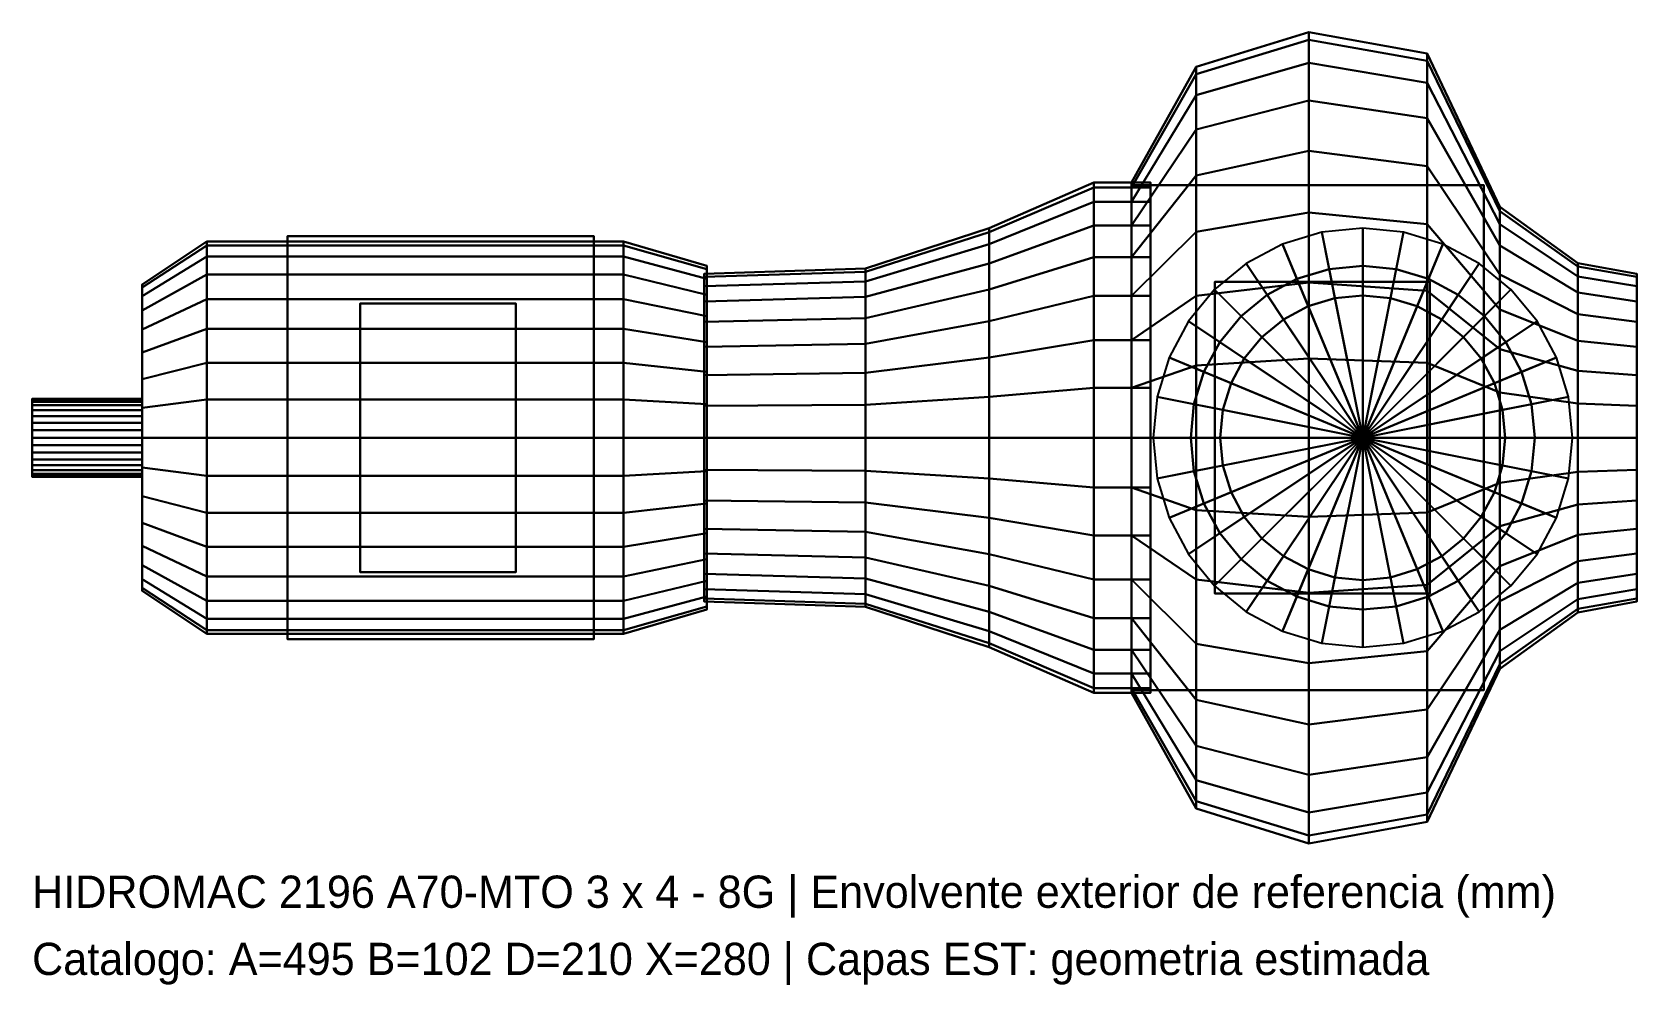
# Model space of a CAD drawing. Header units: millimetres. Extents: x -495 to 102, y -204 to 151.
import ezdxf

# ---------------------------------------------------------------- set-up
doc = ezdxf.new("R2010")
doc.units = ezdxf.units.MM
for name, color, linetype in [('ADAPTADOR_EST', 4, 'CONTINUOUS'), ('CARCASA_EST', 5, 'CONTINUOUS'), ('DATOS_CATALOGO', 2, 'CONTINUOUS'), ('EJE_REF', 7, 'CONTINUOUS'), ('PATAS_EST', 8, 'CONTINUOUS'), ('SOPORTE_EST', 5, 'CONTINUOUS')]:
    doc.layers.add(name, color=color, linetype=linetype)

msp = doc.modelspace()

# ---------------------------------------------------------------- texts
at = {"layer": 'DATOS_CATALOGO'}
for s, p in [('HIDROMAC 2196 A70-MTO 3 x 4 - 8G | Envolvente exterior de referencia (mm)', (-495, -175)), ('Catalogo: A=495 B=102 D=210 X=280 | Capas EST: geometria estimada', (-495, -200))]:
    msp.add_text(s, height=12, dxfattribs=at).set_placement(p)

# ---------------------------------------------------------------- linework, layer by layer
at = {"layer": 'ADAPTADOR_EST'}
for points in [[(-139, 78, 210), (-139, 76.50125, 225.21705), (-100, 93.1746, 228.53358), (-100, 95, 210)], [(-139, 76.50125, 194.78295), (-139, 78, 210), (-100, 95, 210), (-100, 93.1746, 191.46642)], [(-139, 76.50125, 225.21705), (-139, 72.0626, 239.84931), (-100, 87.76856, 246.35493), (-100, 93.1746, 228.53358)], [(-139, 72.0626, 180.15069), (-139, 76.50125, 194.78295), (-100, 93.1746, 191.46642), (-100, 87.76856, 173.64507)], [(-100, 95, 210), (-100, 93.1746, 228.53358), (-79, 93.1746, 228.53358), (-79, 95, 210)], [(-100, 93.1746, 191.46642), (-100, 95, 210), (-79, 95, 210), (-79, 93.1746, 191.46642)], [(-100, 93.1746, 228.53358), (-100, 87.76856, 246.35493), (-79, 87.76856, 246.35493), (-79, 93.1746, 228.53358)], [(-100, 87.76856, 173.64507), (-100, 93.1746, 191.46642), (-79, 93.1746, 191.46642), (-79, 87.76856, 173.64507)], [(-79, 0, 210), (-79, 95, 210), (-79, 93.1746, 228.53358)], [(-79, 0, 210), (-79, 93.1746, 191.46642), (-79, 95, 210)], [(-79, 0, 210), (-79, 93.1746, 228.53358), (-79, 87.76856, 246.35493)], [(-79, 0, 210), (-79, 87.76856, 173.64507), (-79, 93.1746, 191.46642)], [(-139, 72.0626, 239.84931), (-139, 64.85463, 253.33448), (-100, 78.98961, 262.77917), (-100, 87.76856, 246.35493)], [(-139, 64.85463, 166.66552), (-139, 72.0626, 180.15069), (-100, 87.76856, 173.64507), (-100, 78.98961, 157.22083)], [(-100, 87.76856, 246.35493), (-100, 78.98961, 262.77917), (-79, 78.98961, 262.77917), (-79, 87.76856, 246.35493)], [(-100, 78.98961, 157.22083), (-100, 87.76856, 173.64507), (-79, 87.76856, 173.64507), (-79, 78.98961, 157.22083)], [(-79, 0, 210), (-79, 87.76856, 246.35493), (-79, 78.98961, 262.77917)], [(-79, 0, 210), (-79, 78.98961, 157.22083), (-79, 87.76856, 173.64507)], [(-185, 63, 210), (-185, 61.78947, 222.29069), (-139, 76.50125, 225.21705), (-139, 78, 210)], [(-185, 61.78947, 197.70931), (-185, 63, 210), (-139, 78, 210), (-139, 76.50125, 194.78295)], [(-139, 64.85463, 253.33448), (-139, 55.15433, 265.15433), (-100, 67.17514, 277.17514), (-100, 78.98961, 262.77917)], [(-139, 55.15433, 154.84567), (-139, 64.85463, 166.66552), (-100, 78.98961, 157.22083), (-100, 67.17514, 142.82486)], [(-100, 78.98961, 262.77917), (-100, 67.17514, 277.17514), (-79, 67.17514, 277.17514), (-79, 78.98961, 262.77917)], [(-100, 67.17514, 142.82486), (-100, 78.98961, 157.22083), (-79, 78.98961, 157.22083), (-79, 67.17514, 142.82486)], [(-79, 0, 210), (-79, 78.98961, 262.77917), (-79, 67.17514, 277.17514)], [(-79, 0, 210), (-79, 67.17514, 142.82486), (-79, 78.98961, 157.22083)], [(-185, 61.78947, 222.29069), (-185, 58.20441, 234.10906), (-139, 72.0626, 239.84931), (-139, 76.50125, 225.21705)], [(-185, 58.20441, 185.89094), (-185, 61.78947, 197.70931), (-139, 76.50125, 194.78295), (-139, 72.0626, 180.15069)], [(-185, 58.20441, 234.10906), (-185, 52.38259, 245.00092), (-139, 64.85463, 253.33448), (-139, 72.0626, 239.84931)], [(-185, 52.38259, 174.99908), (-185, 58.20441, 185.89094), (-139, 72.0626, 180.15069), (-139, 64.85463, 166.66552)], [(-139, 55.15433, 265.15433), (-139, 43.33448, 274.85463), (-100, 52.77917, 288.98961), (-100, 67.17514, 277.17514)], [(-139, 43.33448, 145.14537), (-139, 55.15433, 154.84567), (-100, 67.17514, 142.82486), (-100, 52.77917, 131.01039)], [(-100, 67.17514, 277.17514), (-100, 52.77917, 288.98961), (-79, 52.77917, 288.98961), (-79, 67.17514, 277.17514)], [(-100, 52.77917, 131.01039), (-100, 67.17514, 142.82486), (-79, 67.17514, 142.82486), (-79, 52.77917, 131.01039)], [(-79, 0, 210), (-79, 67.17514, 277.17514), (-79, 52.77917, 288.98961)], [(-79, 0, 210), (-79, 52.77917, 131.01039), (-79, 67.17514, 142.82486)], [(-245, 61, 210), (-245, 59.8279, 221.90051), (-185, 61.78947, 222.29069), (-185, 63, 210)], [(-245, 59.8279, 198.09949), (-245, 61, 210), (-185, 63, 210), (-185, 61.78947, 197.70931)], [(-245, 59.8279, 221.90051), (-245, 56.35665, 233.34369), (-185, 58.20441, 234.10906), (-185, 61.78947, 222.29069)], [(-245, 56.35665, 186.65631), (-245, 59.8279, 198.09949), (-185, 61.78947, 197.70931), (-185, 58.20441, 185.89094)], [(-245, 0, 210), (-245, 61, 210), (-245, 59.8279, 221.90051)], [(-245, 0, 210), (-245, 59.8279, 198.09949), (-245, 61, 210)], [(-245, 0, 210), (-245, 59.8279, 221.90051), (-245, 56.35665, 233.34369)], [(-245, 0, 210), (-245, 56.35665, 186.65631), (-245, 59.8279, 198.09949)], [(-185, 52.38259, 245.00092), (-185, 44.54773, 254.54773), (-139, 55.15433, 265.15433), (-139, 64.85463, 253.33448)], [(-185, 44.54773, 165.45227), (-185, 52.38259, 174.99908), (-139, 64.85463, 166.66552), (-139, 55.15433, 154.84567)], [(-245, 56.35665, 233.34369), (-245, 50.71965, 243.88978), (-185, 52.38259, 245.00092), (-185, 58.20441, 234.10906)], [(-245, 50.71965, 176.11022), (-245, 56.35665, 186.65631), (-185, 58.20441, 185.89094), (-185, 52.38259, 174.99908)], [(-245, 0, 210), (-245, 56.35665, 233.34369), (-245, 50.71965, 243.88978)], [(-245, 0, 210), (-245, 50.71965, 176.11022), (-245, 56.35665, 186.65631)], [(-185, 44.54773, 254.54773), (-185, 35.00092, 262.38259), (-139, 43.33448, 274.85463), (-139, 55.15433, 265.15433)], [(-185, 35.00092, 157.61741), (-185, 44.54773, 165.45227), (-139, 55.15433, 154.84567), (-139, 43.33448, 145.14537)], [(-245, 50.71965, 243.88978), (-245, 43.13351, 253.13351), (-185, 44.54773, 254.54773), (-185, 52.38259, 245.00092)], [(-245, 43.13351, 166.86649), (-245, 50.71965, 176.11022), (-185, 52.38259, 174.99908), (-185, 44.54773, 165.45227)], [(-245, 0, 210), (-245, 50.71965, 243.88978), (-245, 43.13351, 253.13351)], [(-245, 0, 210), (-245, 43.13351, 166.86649), (-245, 50.71965, 176.11022)], [(-139, 43.33448, 274.85463), (-139, 29.84931, 282.0626), (-100, 36.35493, 297.76856), (-100, 52.77917, 288.98961)], [(-139, 29.84931, 137.9374), (-139, 43.33448, 145.14537), (-100, 52.77917, 131.01039), (-100, 36.35493, 122.23144)], [(-100, 52.77917, 288.98961), (-100, 36.35493, 297.76856), (-79, 36.35493, 297.76856), (-79, 52.77917, 288.98961)], [(-100, 36.35493, 122.23144), (-100, 52.77917, 131.01039), (-79, 52.77917, 131.01039), (-79, 36.35493, 122.23144)], [(-79, 0, 210), (-79, 52.77917, 288.98961), (-79, 36.35493, 297.76856)], [(-79, 0, 210), (-79, 36.35493, 122.23144), (-79, 52.77917, 131.01039)], [(-245, 43.13351, 253.13351), (-245, 33.88978, 260.71965), (-185, 35.00092, 262.38259), (-185, 44.54773, 254.54773)], [(-245, 33.88978, 159.28035), (-245, 43.13351, 166.86649), (-185, 44.54773, 165.45227), (-185, 35.00092, 157.61741)], [(-245, 0, 210), (-245, 43.13351, 253.13351), (-245, 33.88978, 260.71965)], [(-245, 0, 210), (-245, 33.88978, 159.28035), (-245, 43.13351, 166.86649)], [(-185, 35.00092, 262.38259), (-185, 24.10906, 268.20441), (-139, 29.84931, 282.0626), (-139, 43.33448, 274.85463)], [(-185, 24.10906, 151.79559), (-185, 35.00092, 157.61741), (-139, 43.33448, 145.14537), (-139, 29.84931, 137.9374)], [(-139, 29.84931, 282.0626), (-139, 15.21705, 286.50125), (-100, 18.53358, 303.1746), (-100, 36.35493, 297.76856)], [(-139, 15.21705, 133.49875), (-139, 29.84931, 137.9374), (-100, 36.35493, 122.23144), (-100, 18.53358, 116.8254)], [(-100, 36.35493, 297.76856), (-100, 18.53358, 303.1746), (-79, 18.53358, 303.1746), (-79, 36.35493, 297.76856)], [(-100, 18.53358, 116.8254), (-100, 36.35493, 122.23144), (-79, 36.35493, 122.23144), (-79, 18.53358, 116.8254)], [(-79, 0, 210), (-79, 36.35493, 297.76856), (-79, 18.53358, 303.1746)], [(-79, 0, 210), (-79, 18.53358, 116.8254), (-79, 36.35493, 122.23144)], [(-245, 33.88978, 260.71965), (-245, 23.34369, 266.35665), (-185, 24.10906, 268.20441), (-185, 35.00092, 262.38259)], [(-245, 23.34369, 153.64335), (-245, 33.88978, 159.28035), (-185, 35.00092, 157.61741), (-185, 24.10906, 151.79559)], [(-245, 0, 210), (-245, 33.88978, 260.71965), (-245, 23.34369, 266.35665)], [(-245, 0, 210), (-245, 23.34369, 153.64335), (-245, 33.88978, 159.28035)], [(-245, 23.34369, 266.35665), (-245, 11.90051, 269.8279), (-185, 12.29069, 271.78947), (-185, 24.10906, 268.20441)], [(-245, 11.90051, 150.1721), (-245, 23.34369, 153.64335), (-185, 24.10906, 151.79559), (-185, 12.29069, 148.21053)], [(-185, 24.10906, 268.20441), (-185, 12.29069, 271.78947), (-139, 15.21705, 286.50125), (-139, 29.84931, 282.0626)], [(-185, 12.29069, 148.21053), (-185, 24.10906, 151.79559), (-139, 29.84931, 137.9374), (-139, 15.21705, 133.49875)], [(-245, 0, 210), (-245, 23.34369, 266.35665), (-245, 11.90051, 269.8279)], [(-245, 0, 210), (-245, 11.90051, 150.1721), (-245, 23.34369, 153.64335)], [(-139, 15.21705, 286.50125), (-139, 0, 288), (-100, 0, 305), (-100, 18.53358, 303.1746)], [(-139, 0, 132), (-139, 15.21705, 133.49875), (-100, 18.53358, 116.8254), (-100, 0, 115)], [(-100, 18.53358, 303.1746), (-100, 0, 305), (-79, 0, 305), (-79, 18.53358, 303.1746)], [(-100, 0, 115), (-100, 18.53358, 116.8254), (-79, 18.53358, 116.8254), (-79, 0, 115)], [(-79, 0, 210), (-79, 18.53358, 303.1746), (-79, 0, 305)], [(-79, 0, 210), (-79, 0, 115), (-79, 18.53358, 116.8254)], [(-245, 11.90051, 269.8279), (-245, 0, 271), (-185, 0, 273), (-185, 12.29069, 271.78947)], [(-245, 0, 149), (-245, 11.90051, 150.1721), (-185, 12.29069, 148.21053), (-185, 0, 147)], [(-185, 12.29069, 271.78947), (-185, 0, 273), (-139, 0, 288), (-139, 15.21705, 286.50125)], [(-185, 0, 147), (-185, 12.29069, 148.21053), (-139, 15.21705, 133.49875), (-139, 0, 132)], [(-245, 0, 210), (-245, 11.90051, 269.8279), (-245, 0, 271)], [(-245, 0, 210), (-245, 0, 149), (-245, 11.90051, 150.1721)], [(-245, 0, 271), (-245, -11.90051, 269.8279), (-185, -12.29069, 271.78947), (-185, 0, 273)], [(-245, 0, 210), (-245, 0, 271), (-245, -11.90051, 269.8279)], [(-245, 0, 210), (-245, -11.90051, 269.8279), (-245, -23.34369, 266.35665)], [(-245, 0, 210), (-245, -23.34369, 266.35665), (-245, -33.88978, 260.71965)], [(-245, 0, 210), (-245, -33.88978, 260.71965), (-245, -43.13351, 253.13351)], [(-245, 0, 210), (-245, -43.13351, 253.13351), (-245, -50.71965, 243.88978)], [(-245, 0, 210), (-245, -50.71965, 243.88978), (-245, -56.35665, 233.34369)], [(-245, 0, 210), (-245, -56.35665, 233.34369), (-245, -59.8279, 221.90051)], [(-245, 0, 210), (-245, -59.8279, 221.90051), (-245, -61, 210)], [(-245, 0, 210), (-245, -61, 210), (-245, -59.8279, 198.09949)], [(-245, 0, 210), (-245, -59.8279, 198.09949), (-245, -56.35665, 186.65631)], [(-245, 0, 210), (-245, -56.35665, 186.65631), (-245, -50.71965, 176.11022)], [(-245, 0, 210), (-245, -50.71965, 176.11022), (-245, -43.13351, 166.86649)], [(-245, 0, 210), (-245, -43.13351, 166.86649), (-245, -33.88978, 159.28035)], [(-245, 0, 210), (-245, -33.88978, 159.28035), (-245, -23.34369, 153.64335)], [(-245, 0, 210), (-245, -23.34369, 153.64335), (-245, -11.90051, 150.1721)], [(-245, -11.90051, 150.1721), (-245, 0, 149), (-185, 0, 147), (-185, -12.29069, 148.21053)], [(-245, 0, 210), (-245, -11.90051, 150.1721), (-245, 0, 149)], [(-185, 0, 273), (-185, -12.29069, 271.78947), (-139, -15.21705, 286.50125), (-139, 0, 288)], [(-185, -12.29069, 148.21053), (-185, 0, 147), (-139, 0, 132), (-139, -15.21705, 133.49875)], [(-139, 0, 288), (-139, -15.21705, 286.50125), (-100, -18.53358, 303.1746), (-100, 0, 305)], [(-139, -15.21705, 133.49875), (-139, 0, 132), (-100, 0, 115), (-100, -18.53358, 116.8254)], [(-100, 0, 305), (-100, -18.53358, 303.1746), (-79, -18.53358, 303.1746), (-79, 0, 305)], [(-100, -18.53358, 116.8254), (-100, 0, 115), (-79, 0, 115), (-79, -18.53358, 116.8254)], [(-79, 0, 210), (-79, 0, 305), (-79, -18.53358, 303.1746)], [(-79, 0, 210), (-79, -18.53358, 303.1746), (-79, -36.35493, 297.76856)], [(-79, 0, 210), (-79, -36.35493, 297.76856), (-79, -52.77917, 288.98961)], [(-79, 0, 210), (-79, -52.77917, 288.98961), (-79, -67.17514, 277.17514)], [(-79, 0, 210), (-79, -67.17514, 277.17514), (-79, -78.98961, 262.77917)], [(-79, 0, 210), (-79, -78.98961, 262.77917), (-79, -87.76856, 246.35493)], [(-79, 0, 210), (-79, -87.76856, 246.35493), (-79, -93.1746, 228.53358)], [(-79, 0, 210), (-79, -93.1746, 228.53358), (-79, -95, 210)], [(-79, 0, 210), (-79, -95, 210), (-79, -93.1746, 191.46642)], [(-79, 0, 210), (-79, -93.1746, 191.46642), (-79, -87.76856, 173.64507)], [(-79, 0, 210), (-79, -87.76856, 173.64507), (-79, -78.98961, 157.22083)], [(-79, 0, 210), (-79, -78.98961, 157.22083), (-79, -67.17514, 142.82486)], [(-79, 0, 210), (-79, -67.17514, 142.82486), (-79, -52.77917, 131.01039)], [(-79, 0, 210), (-79, -52.77917, 131.01039), (-79, -36.35493, 122.23144)], [(-79, 0, 210), (-79, -36.35493, 122.23144), (-79, -18.53358, 116.8254)], [(-79, 0, 210), (-79, -18.53358, 116.8254), (-79, 0, 115)], [(-245, -11.90051, 269.8279), (-245, -23.34369, 266.35665), (-185, -24.10906, 268.20441), (-185, -12.29069, 271.78947)], [(-245, -23.34369, 153.64335), (-245, -11.90051, 150.1721), (-185, -12.29069, 148.21053), (-185, -24.10906, 151.79559)], [(-185, -12.29069, 271.78947), (-185, -24.10906, 268.20441), (-139, -29.84931, 282.0626), (-139, -15.21705, 286.50125)], [(-185, -24.10906, 151.79559), (-185, -12.29069, 148.21053), (-139, -15.21705, 133.49875), (-139, -29.84931, 137.9374)], [(-139, -15.21705, 286.50125), (-139, -29.84931, 282.0626), (-100, -36.35493, 297.76856), (-100, -18.53358, 303.1746)], [(-139, -29.84931, 137.9374), (-139, -15.21705, 133.49875), (-100, -18.53358, 116.8254), (-100, -36.35493, 122.23144)], [(-245, -23.34369, 266.35665), (-245, -33.88978, 260.71965), (-185, -35.00092, 262.38259), (-185, -24.10906, 268.20441)], [(-245, -33.88978, 159.28035), (-245, -23.34369, 153.64335), (-185, -24.10906, 151.79559), (-185, -35.00092, 157.61741)], [(-100, -18.53358, 303.1746), (-100, -36.35493, 297.76856), (-79, -36.35493, 297.76856), (-79, -18.53358, 303.1746)], [(-100, -36.35493, 122.23144), (-100, -18.53358, 116.8254), (-79, -18.53358, 116.8254), (-79, -36.35493, 122.23144)], [(-185, -24.10906, 268.20441), (-185, -35.00092, 262.38259), (-139, -43.33448, 274.85463), (-139, -29.84931, 282.0626)], [(-185, -35.00092, 157.61741), (-185, -24.10906, 151.79559), (-139, -29.84931, 137.9374), (-139, -43.33448, 145.14537)], [(-139, -29.84931, 282.0626), (-139, -43.33448, 274.85463), (-100, -52.77917, 288.98961), (-100, -36.35493, 297.76856)], [(-139, -43.33448, 145.14537), (-139, -29.84931, 137.9374), (-100, -36.35493, 122.23144), (-100, -52.77917, 131.01039)], [(-245, -33.88978, 260.71965), (-245, -43.13351, 253.13351), (-185, -44.54773, 254.54773), (-185, -35.00092, 262.38259)], [(-245, -43.13351, 166.86649), (-245, -33.88978, 159.28035), (-185, -35.00092, 157.61741), (-185, -44.54773, 165.45227)], [(-185, -35.00092, 262.38259), (-185, -44.54773, 254.54773), (-139, -55.15433, 265.15433), (-139, -43.33448, 274.85463)], [(-185, -44.54773, 165.45227), (-185, -35.00092, 157.61741), (-139, -43.33448, 145.14537), (-139, -55.15433, 154.84567)], [(-100, -36.35493, 297.76856), (-100, -52.77917, 288.98961), (-79, -52.77917, 288.98961), (-79, -36.35493, 297.76856)], [(-100, -52.77917, 131.01039), (-100, -36.35493, 122.23144), (-79, -36.35493, 122.23144), (-79, -52.77917, 131.01039)], [(-245, -43.13351, 253.13351), (-245, -50.71965, 243.88978), (-185, -52.38259, 245.00092), (-185, -44.54773, 254.54773)], [(-245, -50.71965, 176.11022), (-245, -43.13351, 166.86649), (-185, -44.54773, 165.45227), (-185, -52.38259, 174.99908)], [(-185, -44.54773, 254.54773), (-185, -52.38259, 245.00092), (-139, -64.85463, 253.33448), (-139, -55.15433, 265.15433)], [(-185, -52.38259, 174.99908), (-185, -44.54773, 165.45227), (-139, -55.15433, 154.84567), (-139, -64.85463, 166.66552)], [(-139, -43.33448, 274.85463), (-139, -55.15433, 265.15433), (-100, -67.17514, 277.17514), (-100, -52.77917, 288.98961)], [(-139, -55.15433, 154.84567), (-139, -43.33448, 145.14537), (-100, -52.77917, 131.01039), (-100, -67.17514, 142.82486)], [(-245, -50.71965, 243.88978), (-245, -56.35665, 233.34369), (-185, -58.20441, 234.10906), (-185, -52.38259, 245.00092)], [(-245, -56.35665, 186.65631), (-245, -50.71965, 176.11022), (-185, -52.38259, 174.99908), (-185, -58.20441, 185.89094)], [(-185, -52.38259, 245.00092), (-185, -58.20441, 234.10906), (-139, -72.0626, 239.84931), (-139, -64.85463, 253.33448)], [(-185, -58.20441, 185.89094), (-185, -52.38259, 174.99908), (-139, -64.85463, 166.66552), (-139, -72.0626, 180.15069)], [(-100, -52.77917, 288.98961), (-100, -67.17514, 277.17514), (-79, -67.17514, 277.17514), (-79, -52.77917, 288.98961)], [(-100, -67.17514, 142.82486), (-100, -52.77917, 131.01039), (-79, -52.77917, 131.01039), (-79, -67.17514, 142.82486)], [(-245, -56.35665, 233.34369), (-245, -59.8279, 221.90051), (-185, -61.78947, 222.29069), (-185, -58.20441, 234.10906)], [(-245, -59.8279, 198.09949), (-245, -56.35665, 186.65631), (-185, -58.20441, 185.89094), (-185, -61.78947, 197.70931)], [(-185, -58.20441, 234.10906), (-185, -61.78947, 222.29069), (-139, -76.50125, 225.21705), (-139, -72.0626, 239.84931)], [(-185, -61.78947, 197.70931), (-185, -58.20441, 185.89094), (-139, -72.0626, 180.15069), (-139, -76.50125, 194.78295)], [(-139, -55.15433, 265.15433), (-139, -64.85463, 253.33448), (-100, -78.98961, 262.77917), (-100, -67.17514, 277.17514)], [(-139, -64.85463, 166.66552), (-139, -55.15433, 154.84567), (-100, -67.17514, 142.82486), (-100, -78.98961, 157.22083)], [(-245, -59.8279, 221.90051), (-245, -61, 210), (-185, -63, 210), (-185, -61.78947, 222.29069)], [(-245, -61, 210), (-245, -59.8279, 198.09949), (-185, -61.78947, 197.70931), (-185, -63, 210)], [(-185, -61.78947, 222.29069), (-185, -63, 210), (-139, -78, 210), (-139, -76.50125, 225.21705)], [(-185, -63, 210), (-185, -61.78947, 197.70931), (-139, -76.50125, 194.78295), (-139, -78, 210)], [(-139, -64.85463, 253.33448), (-139, -72.0626, 239.84931), (-100, -87.76856, 246.35493), (-100, -78.98961, 262.77917)], [(-139, -72.0626, 180.15069), (-139, -64.85463, 166.66552), (-100, -78.98961, 157.22083), (-100, -87.76856, 173.64507)], [(-100, -67.17514, 277.17514), (-100, -78.98961, 262.77917), (-79, -78.98961, 262.77917), (-79, -67.17514, 277.17514)], [(-100, -78.98961, 157.22083), (-100, -67.17514, 142.82486), (-79, -67.17514, 142.82486), (-79, -78.98961, 157.22083)], [(-139, -72.0626, 239.84931), (-139, -76.50125, 225.21705), (-100, -93.1746, 228.53358), (-100, -87.76856, 246.35493)], [(-139, -76.50125, 194.78295), (-139, -72.0626, 180.15069), (-100, -87.76856, 173.64507), (-100, -93.1746, 191.46642)], [(-139, -76.50125, 225.21705), (-139, -78, 210), (-100, -95, 210), (-100, -93.1746, 228.53358)], [(-139, -78, 210), (-139, -76.50125, 194.78295), (-100, -93.1746, 191.46642), (-100, -95, 210)], [(-100, -78.98961, 262.77917), (-100, -87.76856, 246.35493), (-79, -87.76856, 246.35493), (-79, -78.98961, 262.77917)], [(-100, -87.76856, 173.64507), (-100, -78.98961, 157.22083), (-79, -78.98961, 157.22083), (-79, -87.76856, 173.64507)], [(-100, -87.76856, 246.35493), (-100, -93.1746, 228.53358), (-79, -93.1746, 228.53358), (-79, -87.76856, 246.35493)], [(-100, -93.1746, 191.46642), (-100, -87.76856, 173.64507), (-79, -87.76856, 173.64507), (-79, -93.1746, 191.46642)], [(-100, -93.1746, 228.53358), (-100, -95, 210), (-79, -95, 210), (-79, -93.1746, 228.53358)], [(-100, -95, 210), (-100, -93.1746, 191.46642), (-79, -93.1746, 191.46642), (-79, -95, 210)]]:
    msp.add_3dface(points, dxfattribs=at)
at = {"layer": 'CARCASA_EST'}
for points in [[(-62, 138, 210), (-62, 135.34837, 236.92246), (-20, 148.09858, 239.45864), (-20, 151, 210)], [(-62, 135.34837, 183.07754), (-62, 138, 210), (-20, 151, 210), (-20, 148.09858, 180.54136)], [(-20, 151, 210), (-20, 148.09858, 239.45864), (24, 140.2523, 237.89792), (24, 143, 210)], [(-20, 148.09858, 180.54136), (-20, 151, 210), (24, 143, 210), (24, 140.2523, 182.10208)], [(-62, 135.34837, 236.92246), (-62, 127.49538, 262.81031), (-20, 139.50581, 267.7852), (-20, 148.09858, 239.45864)], [(-62, 127.49538, 157.18969), (-62, 135.34837, 183.07754), (-20, 148.09858, 180.54136), (-20, 139.50581, 152.2148)], [(-20, 148.09858, 239.45864), (-20, 139.50581, 267.7852), (24, 132.11477, 264.72373), (24, 140.2523, 237.89792)], [(-20, 139.50581, 152.2148), (-20, 148.09858, 180.54136), (24, 140.2523, 182.10208), (24, 132.11477, 155.27627)], [(-86, 95, 210), (-86, 93.1746, 228.53358), (-62, 135.34837, 236.92246), (-62, 138, 210)], [(-86, 93.1746, 191.46642), (-86, 95, 210), (-62, 138, 210), (-62, 135.34837, 183.07754)], [(-62, 127.49538, 262.81031), (-62, 114.74281, 286.66869), (-20, 125.55191, 293.89111), (-20, 139.50581, 267.7852)], [(-62, 114.74281, 133.33131), (-62, 127.49538, 157.18969), (-20, 139.50581, 152.2148), (-20, 125.55191, 126.10889)], [(-20, 139.50581, 267.7852), (-20, 125.55191, 293.89111), (24, 118.90015, 289.44654), (24, 132.11477, 264.72373)], [(-20, 125.55191, 126.10889), (-20, 139.50581, 152.2148), (24, 132.11477, 155.27627), (24, 118.90015, 130.55346)], [(24, 143, 210), (24, 140.2523, 237.89792), (51, 84.34753, 226.77777), (51, 86, 210)], [(24, 140.2523, 182.10208), (24, 143, 210), (51, 86, 210), (51, 84.34753, 193.22223)], [(24, 140.2523, 237.89792), (24, 132.11477, 264.72373), (51, 79.45364, 242.91078), (51, 84.34753, 226.77777)], [(24, 132.11477, 155.27627), (24, 140.2523, 182.10208), (51, 84.34753, 193.22223), (51, 79.45364, 177.08922)], [(-86, 93.1746, 228.53358), (-86, 87.76856, 246.35493), (-62, 127.49538, 262.81031), (-62, 135.34837, 236.92246)], [(-86, 87.76856, 173.64507), (-86, 93.1746, 191.46642), (-62, 135.34837, 183.07754), (-62, 127.49538, 157.18969)], [(24, 132.11477, 264.72373), (24, 118.90015, 289.44654), (51, 71.50639, 257.77904), (51, 79.45364, 242.91078)], [(24, 118.90015, 130.55346), (24, 132.11477, 155.27627), (51, 79.45364, 177.08922), (51, 71.50639, 162.22096)], [(-86, 87.76856, 246.35493), (-86, 78.98961, 262.77917), (-62, 114.74281, 286.66869), (-62, 127.49538, 262.81031)], [(-86, 78.98961, 157.22083), (-86, 87.76856, 173.64507), (-62, 127.49538, 157.18969), (-62, 114.74281, 133.33131)], [(-62, 114.74281, 286.66869), (-62, 97.58074, 307.58074), (-20, 106.77312, 316.77312), (-20, 125.55191, 293.89111)], [(-62, 97.58074, 112.41926), (-62, 114.74281, 133.33131), (-20, 125.55191, 126.10889), (-20, 106.77312, 103.22688)], [(-20, 125.55191, 293.89111), (-20, 106.77312, 316.77312), (24, 101.11627, 311.11627), (24, 118.90015, 289.44654)], [(-20, 106.77312, 103.22688), (-20, 125.55191, 126.10889), (24, 118.90015, 130.55346), (24, 101.11627, 108.88373)], [(-86, 78.98961, 262.77917), (-86, 67.17514, 277.17514), (-62, 97.58074, 307.58074), (-62, 114.74281, 286.66869)], [(-86, 67.17514, 142.82486), (-86, 78.98961, 157.22083), (-62, 114.74281, 133.33131), (-62, 97.58074, 112.41926)], [(24, 118.90015, 289.44654), (24, 101.11627, 311.11627), (51, 60.81118, 270.81118), (51, 71.50639, 257.77904)], [(24, 101.11627, 108.88373), (24, 118.90015, 130.55346), (51, 71.50639, 162.22096), (51, 60.81118, 149.18882)], [(-62, 97.58074, 307.58074), (-62, 76.66869, 324.74281), (-20, 83.89111, 335.55191), (-20, 106.77312, 316.77312)], [(-62, 76.66869, 95.25719), (-62, 97.58074, 112.41926), (-20, 106.77312, 103.22688), (-20, 83.89111, 84.44809)], [(-20, 106.77312, 316.77312), (-20, 83.89111, 335.55191), (24, 79.44654, 328.90015), (24, 101.11627, 311.11627)], [(-20, 83.89111, 84.44809), (-20, 106.77312, 103.22688), (24, 101.11627, 108.88373), (24, 79.44654, 91.09985)], [(-86, 67.17514, 277.17514), (-86, 52.77917, 288.98961), (-62, 76.66869, 324.74281), (-62, 97.58074, 307.58074)], [(-86, 52.77917, 131.01039), (-86, 67.17514, 142.82486), (-62, 97.58074, 112.41926), (-62, 76.66869, 95.25719)], [(24, 101.11627, 311.11627), (24, 79.44654, 328.90015), (51, 47.77904, 281.50639), (51, 60.81118, 270.81118)], [(24, 79.44654, 91.09985), (24, 101.11627, 108.88373), (51, 60.81118, 149.18882), (51, 47.77904, 138.49361)], [(-86, 0, 210), (-86, 95, 210), (-86, 93.1746, 228.53358)], [(-86, 0, 210), (-86, 93.1746, 191.46642), (-86, 95, 210)], [(-86, 0, 210), (-86, 93.1746, 228.53358), (-86, 87.76856, 246.35493)], [(-86, 0, 210), (-86, 87.76856, 173.64507), (-86, 93.1746, 191.46642)], [(-86, 0, 210), (-86, 87.76856, 246.35493), (-86, 78.98961, 262.77917)], [(-86, 0, 210), (-86, 78.98961, 157.22083), (-86, 87.76856, 173.64507)], [(-62, 76.66869, 324.74281), (-62, 52.81031, 337.49538), (-20, 57.7852, 349.50581), (-20, 83.89111, 335.55191)], [(-62, 52.81031, 82.50462), (-62, 76.66869, 95.25719), (-20, 83.89111, 84.44809), (-20, 57.7852, 70.49419)], [(-20, 83.89111, 335.55191), (-20, 57.7852, 349.50581), (24, 54.72373, 342.11477), (24, 79.44654, 328.90015)], [(-20, 57.7852, 70.49419), (-20, 83.89111, 84.44809), (24, 79.44654, 91.09985), (24, 54.72373, 77.88523)], [(51, 86, 210), (51, 84.34753, 226.77777), (80, 63.75104, 222.68087), (80, 65, 210)], [(51, 84.34753, 193.22223), (51, 86, 210), (80, 65, 210), (80, 63.75104, 197.31913)], [(51, 84.34753, 226.77777), (51, 79.45364, 242.91078), (80, 60.05217, 234.87442), (80, 63.75104, 222.68087)], [(51, 79.45364, 177.08922), (51, 84.34753, 193.22223), (80, 63.75104, 197.31913), (80, 60.05217, 185.12558)], [(-86, 0, 210), (-86, 78.98961, 262.77917), (-86, 67.17514, 277.17514)], [(-86, 0, 210), (-86, 67.17514, 142.82486), (-86, 78.98961, 157.22083)], [(0, 78, 299), (-15.21705, 76.50125, 299), (-12.48578, 62.77026, 357), (0, 64, 357)], [(0, 0, 299), (0, 78, 299), (-15.21705, 76.50125, 299)], [(15.21705, 76.50125, 299), (0, 78, 299), (0, 64, 357), (12.48578, 62.77026, 357)], [(0, 0, 299), (15.21705, 76.50125, 299), (0, 78, 299)], [(24, 79.44654, 328.90015), (24, 54.72373, 342.11477), (51, 32.91078, 289.45364), (51, 47.77904, 281.50639)], [(24, 54.72373, 77.88523), (24, 79.44654, 91.09985), (51, 47.77904, 138.49361), (51, 32.91078, 130.54636)], [(51, 79.45364, 242.91078), (51, 71.50639, 257.77904), (80, 54.04552, 246.11207), (80, 60.05217, 234.87442)], [(51, 71.50639, 162.22096), (51, 79.45364, 177.08922), (80, 60.05217, 185.12558), (80, 54.04552, 173.88793)], [(-86, 52.77917, 288.98961), (-86, 36.35493, 297.76856), (-62, 52.81031, 337.49538), (-62, 76.66869, 324.74281)], [(-86, 36.35493, 122.23144), (-86, 52.77917, 131.01039), (-62, 76.66869, 95.25719), (-62, 52.81031, 82.50462)], [(-29.84931, 72.0626, 299), (-43.33448, 64.85463, 299), (-35.55649, 53.21406, 357), (-24.49174, 59.12829, 357)], [(0, 0, 299), (-29.84931, 72.0626, 299), (-43.33448, 64.85463, 299)], [(-15.21705, 76.50125, 299), (-29.84931, 72.0626, 299), (-24.49174, 59.12829, 357), (-12.48578, 62.77026, 357)], [(0, 0, 299), (-15.21705, 76.50125, 299), (-29.84931, 72.0626, 299)], [(0, 0, 299), (29.84931, 72.0626, 299), (15.21705, 76.50125, 299)], [(0, 0, 299), (43.33448, 64.85463, 299), (29.84931, 72.0626, 299)], [(29.84931, 72.0626, 299), (15.21705, 76.50125, 299), (12.48578, 62.77026, 357), (24.49174, 59.12829, 357)], [(43.33448, 64.85463, 299), (29.84931, 72.0626, 299), (24.49174, 59.12829, 357), (35.55649, 53.21406, 357)], [(-86, 0, 210), (-86, 67.17514, 277.17514), (-86, 52.77917, 288.98961)], [(-86, 0, 210), (-86, 52.77917, 131.01039), (-86, 67.17514, 142.82486)], [(51, 71.50639, 257.77904), (51, 60.81118, 270.81118), (80, 45.96194, 255.96194), (80, 54.04552, 246.11207)], [(51, 60.81118, 149.18882), (51, 71.50639, 162.22096), (80, 54.04552, 173.88793), (80, 45.96194, 164.03806)], [(-43.33448, 64.85463, 299), (-55.15433, 55.15433, 299), (-45.25483, 45.25483, 357), (-35.55649, 53.21406, 357)], [(0, 0, 299), (-43.33448, 64.85463, 299), (-55.15433, 55.15433, 299)], [(-12.48578, 62.77026, 357), (-24.49174, 59.12829, 357), (-20.28222, 48.96562, 470), (-10.33979, 51.98162, 470)], [(0, 64, 357), (-12.48578, 62.77026, 357), (-10.33979, 51.98162, 470), (0, 53, 470)], [(0, 0, 299), (55.15433, 55.15433, 299), (43.33448, 64.85463, 299)], [(12.48578, 62.77026, 357), (0, 64, 357), (0, 53, 470), (10.33979, 51.98162, 470)], [(24.49174, 59.12829, 357), (12.48578, 62.77026, 357), (10.33979, 51.98162, 470), (20.28222, 48.96562, 470)], [(55.15433, 55.15433, 299), (43.33448, 64.85463, 299), (35.55649, 53.21406, 357), (45.25483, 45.25483, 357)], [(51, 60.81118, 270.81118), (51, 47.77904, 281.50639), (80, 36.11207, 264.04552), (80, 45.96194, 255.96194)], [(51, 47.77904, 138.49361), (51, 60.81118, 149.18882), (80, 45.96194, 164.03806), (80, 36.11207, 155.95448)], [(80, 65, 210), (80, 63.75104, 222.68087), (102, 59.8279, 221.90051), (102, 61, 210)], [(80, 63.75104, 197.31913), (80, 65, 210), (102, 61, 210), (102, 59.8279, 198.09949)], [(80, 63.75104, 222.68087), (80, 60.05217, 234.87442), (102, 56.35665, 233.34369), (102, 59.8279, 221.90051)], [(80, 60.05217, 185.12558), (80, 63.75104, 197.31913), (102, 59.8279, 198.09949), (102, 56.35665, 186.65631)], [(80, 60.05217, 234.87442), (80, 54.04552, 246.11207), (102, 50.71965, 243.88978), (102, 56.35665, 233.34369)], [(80, 54.04552, 173.88793), (80, 60.05217, 185.12558), (102, 56.35665, 186.65631), (102, 50.71965, 176.11022)], [(102, 0, 210), (102, 61, 210), (102, 59.8279, 221.90051)], [(102, 0, 210), (102, 59.8279, 198.09949), (102, 61, 210)], [(102, 0, 210), (102, 59.8279, 221.90051), (102, 56.35665, 233.34369)], [(102, 0, 210), (102, 56.35665, 186.65631), (102, 59.8279, 198.09949)], [(-55.15433, 55.15433, 299), (-64.85463, 43.33448, 299), (-53.21406, 35.55649, 357), (-45.25483, 45.25483, 357)], [(0, 0, 299), (-55.15433, 55.15433, 299), (-64.85463, 43.33448, 299)], [(-62, 52.81031, 337.49538), (-62, 26.92246, 345.34837), (-20, 29.45864, 358.09858), (-20, 57.7852, 349.50581)], [(-62, 26.92246, 74.65163), (-62, 52.81031, 82.50462), (-20, 57.7852, 70.49419), (-20, 29.45864, 61.90142)], [(-24.49174, 59.12829, 357), (-35.55649, 53.21406, 357), (-29.44522, 44.06789, 470), (-20.28222, 48.96562, 470)], [(-20, 57.7852, 349.50581), (-20, 29.45864, 358.09858), (24, 27.89792, 350.2523), (24, 54.72373, 342.11477)], [(-20, 29.45864, 61.90142), (-20, 57.7852, 70.49419), (24, 54.72373, 77.88523), (24, 27.89792, 69.7477)], [(0, 0, 299), (64.85463, 43.33448, 299), (55.15433, 55.15433, 299)], [(35.55649, 53.21406, 357), (24.49174, 59.12829, 357), (20.28222, 48.96562, 470), (29.44522, 44.06789, 470)], [(24, 54.72373, 342.11477), (24, 27.89792, 350.2523), (51, 16.77777, 294.34753), (51, 32.91078, 289.45364)], [(24, 27.89792, 69.7477), (24, 54.72373, 77.88523), (51, 32.91078, 130.54636), (51, 16.77777, 125.65247)], [(64.85463, 43.33448, 299), (55.15433, 55.15433, 299), (45.25483, 45.25483, 357), (53.21406, 35.55649, 357)], [(80, 54.04552, 246.11207), (80, 45.96194, 255.96194), (102, 43.13351, 253.13351), (102, 50.71965, 243.88978)], [(80, 45.96194, 164.03806), (80, 54.04552, 173.88793), (102, 50.71965, 176.11022), (102, 43.13351, 166.86649)], [(102, 0, 210), (102, 56.35665, 233.34369), (102, 50.71965, 243.88978)], [(102, 0, 210), (102, 50.71965, 176.11022), (102, 56.35665, 186.65631)], [(-86, 36.35493, 297.76856), (-86, 18.53358, 303.1746), (-62, 26.92246, 345.34837), (-62, 52.81031, 337.49538)], [(-86, 18.53358, 116.8254), (-86, 36.35493, 122.23144), (-62, 52.81031, 82.50462), (-62, 26.92246, 74.65163)], [(-86, 0, 210), (-86, 52.77917, 288.98961), (-86, 36.35493, 297.76856)], [(-86, 0, 210), (-86, 36.35493, 122.23144), (-86, 52.77917, 131.01039)], [(-35.55649, 53.21406, 357), (-45.25483, 45.25483, 357), (-37.47666, 37.47666, 470), (-29.44522, 44.06789, 470)], [(-20.28222, 48.96562, 470), (-29.44522, 44.06789, 470), (-29.44522, 44.06789, 490), (-20.28222, 48.96562, 490)], [(0, 0, 490), (-20.28222, 48.96562, 490), (-29.44522, 44.06789, 490)], [(-10.33979, 51.98162, 470), (-20.28222, 48.96562, 470), (-20.28222, 48.96562, 490), (-10.33979, 51.98162, 490)], [(0, 0, 490), (-10.33979, 51.98162, 490), (-20.28222, 48.96562, 490)], [(0, 53, 470), (-10.33979, 51.98162, 470), (-10.33979, 51.98162, 490), (0, 53, 490)], [(0, 0, 490), (0, 53, 490), (-10.33979, 51.98162, 490)], [(10.33979, 51.98162, 470), (0, 53, 470), (0, 53, 490), (10.33979, 51.98162, 490)], [(0, 0, 490), (10.33979, 51.98162, 490), (0, 53, 490)], [(0, 0, 490), (20.28222, 48.96562, 490), (10.33979, 51.98162, 490)], [(0, 0, 490), (29.44522, 44.06789, 490), (20.28222, 48.96562, 490)], [(20.28222, 48.96562, 470), (10.33979, 51.98162, 470), (10.33979, 51.98162, 490), (20.28222, 48.96562, 490)], [(29.44522, 44.06789, 470), (20.28222, 48.96562, 470), (20.28222, 48.96562, 490), (29.44522, 44.06789, 490)], [(45.25483, 45.25483, 357), (35.55649, 53.21406, 357), (29.44522, 44.06789, 470), (37.47666, 37.47666, 470)], [(51, 47.77904, 281.50639), (51, 32.91078, 289.45364), (80, 24.87442, 270.05217), (80, 36.11207, 264.04552)], [(51, 32.91078, 130.54636), (51, 47.77904, 138.49361), (80, 36.11207, 155.95448), (80, 24.87442, 149.94783)], [(102, 0, 210), (102, 50.71965, 243.88978), (102, 43.13351, 253.13351)], [(102, 0, 210), (102, 43.13351, 166.86649), (102, 50.71965, 176.11022)], [(-64.85463, 43.33448, 299), (-72.0626, 29.84931, 299), (-59.12829, 24.49174, 357), (-53.21406, 35.55649, 357)], [(0, 0, 299), (-64.85463, 43.33448, 299), (-72.0626, 29.84931, 299)], [(-45.25483, 45.25483, 357), (-53.21406, 35.55649, 357), (-44.06789, 29.44522, 470), (-37.47666, 37.47666, 470)], [(-29.44522, 44.06789, 470), (-37.47666, 37.47666, 470), (-37.47666, 37.47666, 490), (-29.44522, 44.06789, 490)], [(0, 0, 490), (-29.44522, 44.06789, 490), (-37.47666, 37.47666, 490)], [(0, 0, 490), (37.47666, 37.47666, 490), (29.44522, 44.06789, 490)], [(0, 0, 299), (72.0626, 29.84931, 299), (64.85463, 43.33448, 299)], [(37.47666, 37.47666, 470), (29.44522, 44.06789, 470), (29.44522, 44.06789, 490), (37.47666, 37.47666, 490)], [(53.21406, 35.55649, 357), (45.25483, 45.25483, 357), (37.47666, 37.47666, 470), (44.06789, 29.44522, 470)], [(72.0626, 29.84931, 299), (64.85463, 43.33448, 299), (53.21406, 35.55649, 357), (59.12829, 24.49174, 357)], [(80, 45.96194, 255.96194), (80, 36.11207, 264.04552), (102, 33.88978, 260.71965), (102, 43.13351, 253.13351)], [(80, 36.11207, 155.95448), (80, 45.96194, 164.03806), (102, 43.13351, 166.86649), (102, 33.88978, 159.28035)], [(102, 0, 210), (102, 43.13351, 253.13351), (102, 33.88978, 260.71965)], [(102, 0, 210), (102, 33.88978, 159.28035), (102, 43.13351, 166.86649)], [(-86, 0, 210), (-86, 36.35493, 297.76856), (-86, 18.53358, 303.1746)], [(-86, 0, 210), (-86, 18.53358, 116.8254), (-86, 36.35493, 122.23144)], [(-37.47666, 37.47666, 470), (-44.06789, 29.44522, 470), (-44.06789, 29.44522, 490), (-37.47666, 37.47666, 490)], [(0, 0, 490), (-37.47666, 37.47666, 490), (-44.06789, 29.44522, 490)], [(0, 0, 490), (44.06789, 29.44522, 490), (37.47666, 37.47666, 490)], [(44.06789, 29.44522, 470), (37.47666, 37.47666, 470), (37.47666, 37.47666, 490), (44.06789, 29.44522, 490)], [(80, 36.11207, 264.04552), (80, 24.87442, 270.05217), (102, 23.34369, 266.35665), (102, 33.88978, 260.71965)], [(80, 24.87442, 149.94783), (80, 36.11207, 155.95448), (102, 33.88978, 159.28035), (102, 23.34369, 153.64335)], [(-53.21406, 35.55649, 357), (-59.12829, 24.49174, 357), (-48.96562, 20.28222, 470), (-44.06789, 29.44522, 470)], [(59.12829, 24.49174, 357), (53.21406, 35.55649, 357), (44.06789, 29.44522, 470), (48.96562, 20.28222, 470)], [(51, 32.91078, 289.45364), (51, 16.77777, 294.34753), (80, 12.68087, 273.75104), (80, 24.87442, 270.05217)], [(51, 16.77777, 125.65247), (51, 32.91078, 130.54636), (80, 24.87442, 149.94783), (80, 12.68087, 146.24896)], [(102, 0, 210), (102, 33.88978, 260.71965), (102, 23.34369, 266.35665)], [(102, 0, 210), (102, 23.34369, 153.64335), (102, 33.88978, 159.28035)], [(-86, 18.53358, 303.1746), (-86, 0, 305), (-62, 0, 348), (-62, 26.92246, 345.34837)], [(-86, 0, 115), (-86, 18.53358, 116.8254), (-62, 26.92246, 74.65163), (-62, 0, 72)], [(-72.0626, 29.84931, 299), (-76.50125, 15.21705, 299), (-62.77026, 12.48578, 357), (-59.12829, 24.49174, 357)], [(0, 0, 299), (-72.0626, 29.84931, 299), (-76.50125, 15.21705, 299)], [(-59.12829, 24.49174, 357), (-62.77026, 12.48578, 357), (-51.98162, 10.33979, 470), (-48.96562, 20.28222, 470)], [(-62, 26.92246, 345.34837), (-62, 0, 348), (-20, 0, 361), (-20, 29.45864, 358.09858)], [(-62, 0, 72), (-62, 26.92246, 74.65163), (-20, 29.45864, 61.90142), (-20, 0, 59)], [(-44.06789, 29.44522, 470), (-48.96562, 20.28222, 470), (-48.96562, 20.28222, 490), (-44.06789, 29.44522, 490)], [(0, 0, 490), (-44.06789, 29.44522, 490), (-48.96562, 20.28222, 490)], [(-20, 29.45864, 358.09858), (-20, 0, 361), (24, 0, 353), (24, 27.89792, 350.2523)], [(-20, 0, 59), (-20, 29.45864, 61.90142), (24, 27.89792, 69.7477), (24, 0, 67)], [(0, 0, 299), (76.50125, 15.21705, 299), (72.0626, 29.84931, 299)], [(0, 0, 490), (48.96562, 20.28222, 490), (44.06789, 29.44522, 490)], [(24, 27.89792, 350.2523), (24, 0, 353), (51, 0, 296), (51, 16.77777, 294.34753)], [(24, 0, 67), (24, 27.89792, 69.7477), (51, 16.77777, 125.65247), (51, 0, 124)], [(48.96562, 20.28222, 470), (44.06789, 29.44522, 470), (44.06789, 29.44522, 490), (48.96562, 20.28222, 490)], [(62.77026, 12.48578, 357), (59.12829, 24.49174, 357), (48.96562, 20.28222, 470), (51.98162, 10.33979, 470)], [(76.50125, 15.21705, 299), (72.0626, 29.84931, 299), (59.12829, 24.49174, 357), (62.77026, 12.48578, 357)], [(80, 24.87442, 270.05217), (80, 12.68087, 273.75104), (102, 11.90051, 269.8279), (102, 23.34369, 266.35665)], [(80, 12.68087, 146.24896), (80, 24.87442, 149.94783), (102, 23.34369, 153.64335), (102, 11.90051, 150.1721)], [(-86, 0, 210), (-86, 18.53358, 303.1746), (-86, 0, 305)], [(-86, 0, 210), (-86, 0, 115), (-86, 18.53358, 116.8254)], [(-48.96562, 20.28222, 470), (-51.98162, 10.33979, 470), (-51.98162, 10.33979, 490), (-48.96562, 20.28222, 490)], [(0, 0, 490), (-48.96562, 20.28222, 490), (-51.98162, 10.33979, 490)], [(0, 0, 490), (51.98162, 10.33979, 490), (48.96562, 20.28222, 490)], [(51.98162, 10.33979, 470), (48.96562, 20.28222, 470), (48.96562, 20.28222, 490), (51.98162, 10.33979, 490)], [(102, 0, 210), (102, 23.34369, 266.35665), (102, 11.90051, 269.8279)], [(102, 0, 210), (102, 11.90051, 150.1721), (102, 23.34369, 153.64335)], [(-76.50125, 15.21705, 299), (-78, 0, 299), (-64, 0, 357), (-62.77026, 12.48578, 357)], [(0, 0, 299), (-76.50125, 15.21705, 299), (-78, 0, 299)], [(-62.77026, 12.48578, 357), (-64, 0, 357), (-53, 0, 470), (-51.98162, 10.33979, 470)], [(0, 0, 299), (78, 0, 299), (76.50125, 15.21705, 299)], [(51, 16.77777, 294.34753), (51, 0, 296), (80, 0, 275), (80, 12.68087, 273.75104)], [(51, 0, 124), (51, 16.77777, 125.65247), (80, 12.68087, 146.24896), (80, 0, 145)], [(64, 0, 357), (62.77026, 12.48578, 357), (51.98162, 10.33979, 470), (53, 0, 470)], [(78, 0, 299), (76.50125, 15.21705, 299), (62.77026, 12.48578, 357), (64, 0, 357)], [(80, 12.68087, 273.75104), (80, 0, 275), (102, 0, 271), (102, 11.90051, 269.8279)], [(80, 0, 145), (80, 12.68087, 146.24896), (102, 11.90051, 150.1721), (102, 0, 149)], [(-51.98162, 10.33979, 470), (-53, 0, 470), (-53, 0, 490), (-51.98162, 10.33979, 490)], [(0, 0, 490), (-51.98162, 10.33979, 490), (-53, 0, 490)], [(0, 0, 490), (53, 0, 490), (51.98162, 10.33979, 490)], [(53, 0, 470), (51.98162, 10.33979, 470), (51.98162, 10.33979, 490), (53, 0, 490)], [(102, 0, 210), (102, 11.90051, 269.8279), (102, 0, 271)], [(102, 0, 210), (102, 0, 149), (102, 11.90051, 150.1721)], [(-86, 0, 305), (-86, -18.53358, 303.1746), (-62, -26.92246, 345.34837), (-62, 0, 348)], [(-86, 0, 210), (-86, 0, 305), (-86, -18.53358, 303.1746)], [(-86, 0, 210), (-86, -18.53358, 303.1746), (-86, -36.35493, 297.76856)], [(-86, 0, 210), (-86, -36.35493, 297.76856), (-86, -52.77917, 288.98961)], [(-86, 0, 210), (-86, -52.77917, 288.98961), (-86, -67.17514, 277.17514)], [(-86, 0, 210), (-86, -67.17514, 277.17514), (-86, -78.98961, 262.77917)], [(-86, 0, 210), (-86, -78.98961, 262.77917), (-86, -87.76856, 246.35493)], [(-86, 0, 210), (-86, -87.76856, 246.35493), (-86, -93.1746, 228.53358)], [(-86, 0, 210), (-86, -93.1746, 228.53358), (-86, -95, 210)], [(-86, 0, 210), (-86, -95, 210), (-86, -93.1746, 191.46642)], [(-86, 0, 210), (-86, -93.1746, 191.46642), (-86, -87.76856, 173.64507)], [(-86, 0, 210), (-86, -87.76856, 173.64507), (-86, -78.98961, 157.22083)], [(-86, 0, 210), (-86, -78.98961, 157.22083), (-86, -67.17514, 142.82486)], [(-86, 0, 210), (-86, -67.17514, 142.82486), (-86, -52.77917, 131.01039)], [(-86, 0, 210), (-86, -52.77917, 131.01039), (-86, -36.35493, 122.23144)], [(-86, 0, 210), (-86, -36.35493, 122.23144), (-86, -18.53358, 116.8254)], [(-86, -18.53358, 116.8254), (-86, 0, 115), (-62, 0, 72), (-62, -26.92246, 74.65163)], [(-86, 0, 210), (-86, -18.53358, 116.8254), (-86, 0, 115)], [(-78, 0, 299), (-76.50125, -15.21705, 299), (-62.77026, -12.48578, 357), (-64, 0, 357)], [(0, 0, 299), (-78, 0, 299), (-76.50125, -15.21705, 299)], [(0, 0, 299), (-76.50125, -15.21705, 299), (-72.0626, -29.84931, 299)], [(0, 0, 299), (-72.0626, -29.84931, 299), (-64.85463, -43.33448, 299)], [(0, 0, 299), (-64.85463, -43.33448, 299), (-55.15433, -55.15433, 299)], [(-64, 0, 357), (-62.77026, -12.48578, 357), (-51.98162, -10.33979, 470), (-53, 0, 470)], [(-62, 0, 348), (-62, -26.92246, 345.34837), (-20, -29.45864, 358.09858), (-20, 0, 361)], [(-62, -26.92246, 74.65163), (-62, 0, 72), (-20, 0, 59), (-20, -29.45864, 61.90142)], [(0, 0, 299), (-55.15433, -55.15433, 299), (-43.33448, -64.85463, 299)], [(-53, 0, 470), (-51.98162, -10.33979, 470), (-51.98162, -10.33979, 490), (-53, 0, 490)], [(0, 0, 490), (-53, 0, 490), (-51.98162, -10.33979, 490)], [(0, 0, 490), (-51.98162, -10.33979, 490), (-48.96562, -20.28222, 490)], [(0, 0, 490), (-48.96562, -20.28222, 490), (-44.06789, -29.44522, 490)], [(0, 0, 490), (-44.06789, -29.44522, 490), (-37.47666, -37.47666, 490)], [(0, 0, 299), (-43.33448, -64.85463, 299), (-29.84931, -72.0626, 299)], [(0, 0, 490), (-37.47666, -37.47666, 490), (-29.44522, -44.06789, 490)], [(0, 0, 299), (-29.84931, -72.0626, 299), (-15.21705, -76.50125, 299)], [(0, 0, 490), (-29.44522, -44.06789, 490), (-20.28222, -48.96562, 490)], [(0, 0, 490), (-20.28222, -48.96562, 490), (-10.33979, -51.98162, 490)], [(-20, 0, 361), (-20, -29.45864, 358.09858), (24, -27.89792, 350.2523), (24, 0, 353)], [(-20, -29.45864, 61.90142), (-20, 0, 59), (24, 0, 67), (24, -27.89792, 69.7477)], [(0, 0, 299), (-15.21705, -76.50125, 299), (0, -78, 299)], [(0, 0, 490), (-10.33979, -51.98162, 490), (0, -53, 490)], [(0, 0, 299), (0, -78, 299), (15.21705, -76.50125, 299)], [(0, 0, 490), (0, -53, 490), (10.33979, -51.98162, 490)], [(0, 0, 299), (15.21705, -76.50125, 299), (29.84931, -72.0626, 299)], [(0, 0, 490), (10.33979, -51.98162, 490), (20.28222, -48.96562, 490)], [(0, 0, 299), (29.84931, -72.0626, 299), (43.33448, -64.85463, 299)], [(0, 0, 490), (20.28222, -48.96562, 490), (29.44522, -44.06789, 490)], [(0, 0, 299), (43.33448, -64.85463, 299), (55.15433, -55.15433, 299)], [(0, 0, 490), (29.44522, -44.06789, 490), (37.47666, -37.47666, 490)], [(0, 0, 299), (55.15433, -55.15433, 299), (64.85463, -43.33448, 299)], [(0, 0, 490), (37.47666, -37.47666, 490), (44.06789, -29.44522, 490)], [(0, 0, 299), (64.85463, -43.33448, 299), (72.0626, -29.84931, 299)], [(0, 0, 490), (44.06789, -29.44522, 490), (48.96562, -20.28222, 490)], [(0, 0, 299), (72.0626, -29.84931, 299), (76.50125, -15.21705, 299)], [(0, 0, 490), (48.96562, -20.28222, 490), (51.98162, -10.33979, 490)], [(0, 0, 299), (76.50125, -15.21705, 299), (78, 0, 299)], [(0, 0, 490), (51.98162, -10.33979, 490), (53, 0, 490)], [(24, 0, 353), (24, -27.89792, 350.2523), (51, -16.77777, 294.34753), (51, 0, 296)], [(24, -27.89792, 69.7477), (24, 0, 67), (51, 0, 124), (51, -16.77777, 125.65247)], [(51, 0, 296), (51, -16.77777, 294.34753), (80, -12.68087, 273.75104), (80, 0, 275)], [(51, -16.77777, 125.65247), (51, 0, 124), (80, 0, 145), (80, -12.68087, 146.24896)], [(62.77026, -12.48578, 357), (64, 0, 357), (53, 0, 470), (51.98162, -10.33979, 470)], [(51.98162, -10.33979, 470), (53, 0, 470), (53, 0, 490), (51.98162, -10.33979, 490)], [(76.50125, -15.21705, 299), (78, 0, 299), (64, 0, 357), (62.77026, -12.48578, 357)], [(80, 0, 275), (80, -12.68087, 273.75104), (102, -11.90051, 269.8279), (102, 0, 271)], [(80, -12.68087, 146.24896), (80, 0, 145), (102, 0, 149), (102, -11.90051, 150.1721)], [(102, 0, 210), (102, 0, 271), (102, -11.90051, 269.8279)], [(102, 0, 210), (102, -11.90051, 269.8279), (102, -23.34369, 266.35665)], [(102, 0, 210), (102, -23.34369, 266.35665), (102, -33.88978, 260.71965)], [(102, 0, 210), (102, -33.88978, 260.71965), (102, -43.13351, 253.13351)], [(102, 0, 210), (102, -43.13351, 253.13351), (102, -50.71965, 243.88978)], [(102, 0, 210), (102, -50.71965, 243.88978), (102, -56.35665, 233.34369)], [(102, 0, 210), (102, -56.35665, 233.34369), (102, -59.8279, 221.90051)], [(102, 0, 210), (102, -59.8279, 221.90051), (102, -61, 210)], [(102, 0, 210), (102, -61, 210), (102, -59.8279, 198.09949)], [(102, 0, 210), (102, -59.8279, 198.09949), (102, -56.35665, 186.65631)], [(102, 0, 210), (102, -56.35665, 186.65631), (102, -50.71965, 176.11022)], [(102, 0, 210), (102, -50.71965, 176.11022), (102, -43.13351, 166.86649)], [(102, 0, 210), (102, -43.13351, 166.86649), (102, -33.88978, 159.28035)], [(102, 0, 210), (102, -33.88978, 159.28035), (102, -23.34369, 153.64335)], [(102, 0, 210), (102, -23.34369, 153.64335), (102, -11.90051, 150.1721)], [(102, 0, 210), (102, -11.90051, 150.1721), (102, 0, 149)], [(-62.77026, -12.48578, 357), (-59.12829, -24.49174, 357), (-48.96562, -20.28222, 470), (-51.98162, -10.33979, 470)], [(-51.98162, -10.33979, 470), (-48.96562, -20.28222, 470), (-48.96562, -20.28222, 490), (-51.98162, -10.33979, 490)], [(59.12829, -24.49174, 357), (62.77026, -12.48578, 357), (51.98162, -10.33979, 470), (48.96562, -20.28222, 470)], [(48.96562, -20.28222, 470), (51.98162, -10.33979, 470), (51.98162, -10.33979, 490), (48.96562, -20.28222, 490)], [(80, -12.68087, 273.75104), (80, -24.87442, 270.05217), (102, -23.34369, 266.35665), (102, -11.90051, 269.8279)], [(80, -24.87442, 149.94783), (80, -12.68087, 146.24896), (102, -11.90051, 150.1721), (102, -23.34369, 153.64335)], [(-76.50125, -15.21705, 299), (-72.0626, -29.84931, 299), (-59.12829, -24.49174, 357), (-62.77026, -12.48578, 357)], [(24, -27.89792, 350.2523), (24, -54.72373, 342.11477), (51, -32.91078, 289.45364), (51, -16.77777, 294.34753)], [(24, -54.72373, 77.88523), (24, -27.89792, 69.7477), (51, -16.77777, 125.65247), (51, -32.91078, 130.54636)], [(51, -16.77777, 294.34753), (51, -32.91078, 289.45364), (80, -24.87442, 270.05217), (80, -12.68087, 273.75104)], [(51, -32.91078, 130.54636), (51, -16.77777, 125.65247), (80, -12.68087, 146.24896), (80, -24.87442, 149.94783)], [(72.0626, -29.84931, 299), (76.50125, -15.21705, 299), (62.77026, -12.48578, 357), (59.12829, -24.49174, 357)], [(-86, -18.53358, 303.1746), (-86, -36.35493, 297.76856), (-62, -52.81031, 337.49538), (-62, -26.92246, 345.34837)], [(-86, -36.35493, 122.23144), (-86, -18.53358, 116.8254), (-62, -26.92246, 74.65163), (-62, -52.81031, 82.50462)], [(-59.12829, -24.49174, 357), (-53.21406, -35.55649, 357), (-44.06789, -29.44522, 470), (-48.96562, -20.28222, 470)], [(-48.96562, -20.28222, 470), (-44.06789, -29.44522, 470), (-44.06789, -29.44522, 490), (-48.96562, -20.28222, 490)], [(53.21406, -35.55649, 357), (59.12829, -24.49174, 357), (48.96562, -20.28222, 470), (44.06789, -29.44522, 470)], [(44.06789, -29.44522, 470), (48.96562, -20.28222, 470), (48.96562, -20.28222, 490), (44.06789, -29.44522, 490)], [(80, -24.87442, 270.05217), (80, -36.11207, 264.04552), (102, -33.88978, 260.71965), (102, -23.34369, 266.35665)], [(80, -36.11207, 155.95448), (80, -24.87442, 149.94783), (102, -23.34369, 153.64335), (102, -33.88978, 159.28035)], [(-72.0626, -29.84931, 299), (-64.85463, -43.33448, 299), (-53.21406, -35.55649, 357), (-59.12829, -24.49174, 357)], [(-62, -26.92246, 345.34837), (-62, -52.81031, 337.49538), (-20, -57.7852, 349.50581), (-20, -29.45864, 358.09858)], [(-62, -52.81031, 82.50462), (-62, -26.92246, 74.65163), (-20, -29.45864, 61.90142), (-20, -57.7852, 70.49419)], [(-53.21406, -35.55649, 357), (-45.25483, -45.25483, 357), (-37.47666, -37.47666, 470), (-44.06789, -29.44522, 470)], [(-44.06789, -29.44522, 470), (-37.47666, -37.47666, 470), (-37.47666, -37.47666, 490), (-44.06789, -29.44522, 490)], [(-20, -29.45864, 358.09858), (-20, -57.7852, 349.50581), (24, -54.72373, 342.11477), (24, -27.89792, 350.2523)], [(-20, -57.7852, 70.49419), (-20, -29.45864, 61.90142), (24, -27.89792, 69.7477), (24, -54.72373, 77.88523)], [(45.25483, -45.25483, 357), (53.21406, -35.55649, 357), (44.06789, -29.44522, 470), (37.47666, -37.47666, 470)], [(37.47666, -37.47666, 470), (44.06789, -29.44522, 470), (44.06789, -29.44522, 490), (37.47666, -37.47666, 490)], [(51, -32.91078, 289.45364), (51, -47.77904, 281.50639), (80, -36.11207, 264.04552), (80, -24.87442, 270.05217)], [(51, -47.77904, 138.49361), (51, -32.91078, 130.54636), (80, -24.87442, 149.94783), (80, -36.11207, 155.95448)], [(64.85463, -43.33448, 299), (72.0626, -29.84931, 299), (59.12829, -24.49174, 357), (53.21406, -35.55649, 357)], [(-64.85463, -43.33448, 299), (-55.15433, -55.15433, 299), (-45.25483, -45.25483, 357), (-53.21406, -35.55649, 357)], [(24, -54.72373, 342.11477), (24, -79.44654, 328.90015), (51, -47.77904, 281.50639), (51, -32.91078, 289.45364)], [(24, -79.44654, 91.09985), (24, -54.72373, 77.88523), (51, -32.91078, 130.54636), (51, -47.77904, 138.49361)], [(55.15433, -55.15433, 299), (64.85463, -43.33448, 299), (53.21406, -35.55649, 357), (45.25483, -45.25483, 357)], [(80, -36.11207, 264.04552), (80, -45.96194, 255.96194), (102, -43.13351, 253.13351), (102, -33.88978, 260.71965)], [(80, -45.96194, 164.03806), (80, -36.11207, 155.95448), (102, -33.88978, 159.28035), (102, -43.13351, 166.86649)], [(-86, -36.35493, 297.76856), (-86, -52.77917, 288.98961), (-62, -76.66869, 324.74281), (-62, -52.81031, 337.49538)], [(-86, -52.77917, 131.01039), (-86, -36.35493, 122.23144), (-62, -52.81031, 82.50462), (-62, -76.66869, 95.25719)], [(-45.25483, -45.25483, 357), (-35.55649, -53.21406, 357), (-29.44522, -44.06789, 470), (-37.47666, -37.47666, 470)], [(-37.47666, -37.47666, 470), (-29.44522, -44.06789, 470), (-29.44522, -44.06789, 490), (-37.47666, -37.47666, 490)], [(35.55649, -53.21406, 357), (45.25483, -45.25483, 357), (37.47666, -37.47666, 470), (29.44522, -44.06789, 470)], [(29.44522, -44.06789, 470), (37.47666, -37.47666, 470), (37.47666, -37.47666, 490), (29.44522, -44.06789, 490)], [(51, -47.77904, 281.50639), (51, -60.81118, 270.81118), (80, -45.96194, 255.96194), (80, -36.11207, 264.04552)], [(51, -60.81118, 149.18882), (51, -47.77904, 138.49361), (80, -36.11207, 155.95448), (80, -45.96194, 164.03806)], [(-55.15433, -55.15433, 299), (-43.33448, -64.85463, 299), (-35.55649, -53.21406, 357), (-45.25483, -45.25483, 357)], [(-35.55649, -53.21406, 357), (-24.49174, -59.12829, 357), (-20.28222, -48.96562, 470), (-29.44522, -44.06789, 470)], [(-29.44522, -44.06789, 470), (-20.28222, -48.96562, 470), (-20.28222, -48.96562, 490), (-29.44522, -44.06789, 490)], [(24.49174, -59.12829, 357), (35.55649, -53.21406, 357), (29.44522, -44.06789, 470), (20.28222, -48.96562, 470)], [(20.28222, -48.96562, 470), (29.44522, -44.06789, 470), (29.44522, -44.06789, 490), (20.28222, -48.96562, 490)], [(43.33448, -64.85463, 299), (55.15433, -55.15433, 299), (45.25483, -45.25483, 357), (35.55649, -53.21406, 357)], [(51, -60.81118, 270.81118), (51, -71.50639, 257.77904), (80, -54.04552, 246.11207), (80, -45.96194, 255.96194)], [(51, -71.50639, 162.22096), (51, -60.81118, 149.18882), (80, -45.96194, 164.03806), (80, -54.04552, 173.88793)], [(80, -45.96194, 255.96194), (80, -54.04552, 246.11207), (102, -50.71965, 243.88978), (102, -43.13351, 253.13351)], [(80, -54.04552, 173.88793), (80, -45.96194, 164.03806), (102, -43.13351, 166.86649), (102, -50.71965, 176.11022)], [(-86, -52.77917, 288.98961), (-86, -67.17514, 277.17514), (-62, -97.58074, 307.58074), (-62, -76.66869, 324.74281)], [(-86, -67.17514, 142.82486), (-86, -52.77917, 131.01039), (-62, -76.66869, 95.25719), (-62, -97.58074, 112.41926)], [(-62, -52.81031, 337.49538), (-62, -76.66869, 324.74281), (-20, -83.89111, 335.55191), (-20, -57.7852, 349.50581)], [(-62, -76.66869, 95.25719), (-62, -52.81031, 82.50462), (-20, -57.7852, 70.49419), (-20, -83.89111, 84.44809)], [(-43.33448, -64.85463, 299), (-29.84931, -72.0626, 299), (-24.49174, -59.12829, 357), (-35.55649, -53.21406, 357)], [(-24.49174, -59.12829, 357), (-12.48578, -62.77026, 357), (-10.33979, -51.98162, 470), (-20.28222, -48.96562, 470)], [(-20.28222, -48.96562, 470), (-10.33979, -51.98162, 470), (-10.33979, -51.98162, 490), (-20.28222, -48.96562, 490)], [(-12.48578, -62.77026, 357), (0, -64, 357), (0, -53, 470), (-10.33979, -51.98162, 470)], [(-10.33979, -51.98162, 470), (0, -53, 470), (0, -53, 490), (-10.33979, -51.98162, 490)], [(0, -64, 357), (12.48578, -62.77026, 357), (10.33979, -51.98162, 470), (0, -53, 470)], [(0, -53, 470), (10.33979, -51.98162, 470), (10.33979, -51.98162, 490), (0, -53, 490)], [(12.48578, -62.77026, 357), (24.49174, -59.12829, 357), (20.28222, -48.96562, 470), (10.33979, -51.98162, 470)], [(10.33979, -51.98162, 470), (20.28222, -48.96562, 470), (20.28222, -48.96562, 490), (10.33979, -51.98162, 490)], [(24, -79.44654, 328.90015), (24, -101.11627, 311.11627), (51, -60.81118, 270.81118), (51, -47.77904, 281.50639)], [(24, -101.11627, 108.88373), (24, -79.44654, 91.09985), (51, -47.77904, 138.49361), (51, -60.81118, 149.18882)], [(29.84931, -72.0626, 299), (43.33448, -64.85463, 299), (35.55649, -53.21406, 357), (24.49174, -59.12829, 357)], [(80, -54.04552, 246.11207), (80, -60.05217, 234.87442), (102, -56.35665, 233.34369), (102, -50.71965, 243.88978)], [(80, -60.05217, 185.12558), (80, -54.04552, 173.88793), (102, -50.71965, 176.11022), (102, -56.35665, 186.65631)], [(-29.84931, -72.0626, 299), (-15.21705, -76.50125, 299), (-12.48578, -62.77026, 357), (-24.49174, -59.12829, 357)], [(-20, -57.7852, 349.50581), (-20, -83.89111, 335.55191), (24, -79.44654, 328.90015), (24, -54.72373, 342.11477)], [(-20, -83.89111, 84.44809), (-20, -57.7852, 70.49419), (24, -54.72373, 77.88523), (24, -79.44654, 91.09985)], [(15.21705, -76.50125, 299), (29.84931, -72.0626, 299), (24.49174, -59.12829, 357), (12.48578, -62.77026, 357)], [(51, -71.50639, 257.77904), (51, -79.45364, 242.91078), (80, -60.05217, 234.87442), (80, -54.04552, 246.11207)], [(51, -79.45364, 177.08922), (51, -71.50639, 162.22096), (80, -54.04552, 173.88793), (80, -60.05217, 185.12558)], [(80, -60.05217, 234.87442), (80, -63.75104, 222.68087), (102, -59.8279, 221.90051), (102, -56.35665, 233.34369)], [(80, -63.75104, 197.31913), (80, -60.05217, 185.12558), (102, -56.35665, 186.65631), (102, -59.8279, 198.09949)], [(-15.21705, -76.50125, 299), (0, -78, 299), (0, -64, 357), (-12.48578, -62.77026, 357)], [(0, -78, 299), (15.21705, -76.50125, 299), (12.48578, -62.77026, 357), (0, -64, 357)], [(24, -101.11627, 311.11627), (24, -118.90015, 289.44654), (51, -71.50639, 257.77904), (51, -60.81118, 270.81118)], [(24, -118.90015, 130.55346), (24, -101.11627, 108.88373), (51, -60.81118, 149.18882), (51, -71.50639, 162.22096)], [(51, -79.45364, 242.91078), (51, -84.34753, 226.77777), (80, -63.75104, 222.68087), (80, -60.05217, 234.87442)], [(51, -84.34753, 193.22223), (51, -79.45364, 177.08922), (80, -60.05217, 185.12558), (80, -63.75104, 197.31913)], [(51, -84.34753, 226.77777), (51, -86, 210), (80, -65, 210), (80, -63.75104, 222.68087)], [(51, -86, 210), (51, -84.34753, 193.22223), (80, -63.75104, 197.31913), (80, -65, 210)], [(80, -63.75104, 222.68087), (80, -65, 210), (102, -61, 210), (102, -59.8279, 221.90051)], [(80, -65, 210), (80, -63.75104, 197.31913), (102, -59.8279, 198.09949), (102, -61, 210)], [(-86, -67.17514, 277.17514), (-86, -78.98961, 262.77917), (-62, -114.74281, 286.66869), (-62, -97.58074, 307.58074)], [(-86, -78.98961, 157.22083), (-86, -67.17514, 142.82486), (-62, -97.58074, 112.41926), (-62, -114.74281, 133.33131)], [(24, -118.90015, 289.44654), (24, -132.11477, 264.72373), (51, -79.45364, 242.91078), (51, -71.50639, 257.77904)], [(24, -132.11477, 155.27627), (24, -118.90015, 130.55346), (51, -71.50639, 162.22096), (51, -79.45364, 177.08922)], [(-62, -76.66869, 324.74281), (-62, -97.58074, 307.58074), (-20, -106.77312, 316.77312), (-20, -83.89111, 335.55191)], [(-62, -97.58074, 112.41926), (-62, -76.66869, 95.25719), (-20, -83.89111, 84.44809), (-20, -106.77312, 103.22688)], [(-86, -78.98961, 262.77917), (-86, -87.76856, 246.35493), (-62, -127.49538, 262.81031), (-62, -114.74281, 286.66869)], [(-86, -87.76856, 173.64507), (-86, -78.98961, 157.22083), (-62, -114.74281, 133.33131), (-62, -127.49538, 157.18969)], [(-20, -83.89111, 335.55191), (-20, -106.77312, 316.77312), (24, -101.11627, 311.11627), (24, -79.44654, 328.90015)], [(-20, -106.77312, 103.22688), (-20, -83.89111, 84.44809), (24, -79.44654, 91.09985), (24, -101.11627, 108.88373)], [(24, -132.11477, 264.72373), (24, -140.2523, 237.89792), (51, -84.34753, 226.77777), (51, -79.45364, 242.91078)], [(24, -140.2523, 182.10208), (24, -132.11477, 155.27627), (51, -79.45364, 177.08922), (51, -84.34753, 193.22223)], [(-86, -87.76856, 246.35493), (-86, -93.1746, 228.53358), (-62, -135.34837, 236.92246), (-62, -127.49538, 262.81031)], [(-86, -93.1746, 191.46642), (-86, -87.76856, 173.64507), (-62, -127.49538, 157.18969), (-62, -135.34837, 183.07754)], [(24, -140.2523, 237.89792), (24, -143, 210), (51, -86, 210), (51, -84.34753, 226.77777)], [(24, -143, 210), (24, -140.2523, 182.10208), (51, -84.34753, 193.22223), (51, -86, 210)], [(-86, -93.1746, 228.53358), (-86, -95, 210), (-62, -138, 210), (-62, -135.34837, 236.92246)], [(-86, -95, 210), (-86, -93.1746, 191.46642), (-62, -135.34837, 183.07754), (-62, -138, 210)], [(-62, -97.58074, 307.58074), (-62, -114.74281, 286.66869), (-20, -125.55191, 293.89111), (-20, -106.77312, 316.77312)], [(-62, -114.74281, 133.33131), (-62, -97.58074, 112.41926), (-20, -106.77312, 103.22688), (-20, -125.55191, 126.10889)], [(-20, -106.77312, 316.77312), (-20, -125.55191, 293.89111), (24, -118.90015, 289.44654), (24, -101.11627, 311.11627)], [(-20, -125.55191, 126.10889), (-20, -106.77312, 103.22688), (24, -101.11627, 108.88373), (24, -118.90015, 130.55346)], [(-62, -114.74281, 286.66869), (-62, -127.49538, 262.81031), (-20, -139.50581, 267.7852), (-20, -125.55191, 293.89111)], [(-62, -127.49538, 157.18969), (-62, -114.74281, 133.33131), (-20, -125.55191, 126.10889), (-20, -139.50581, 152.2148)], [(-20, -125.55191, 293.89111), (-20, -139.50581, 267.7852), (24, -132.11477, 264.72373), (24, -118.90015, 289.44654)], [(-20, -139.50581, 152.2148), (-20, -125.55191, 126.10889), (24, -118.90015, 130.55346), (24, -132.11477, 155.27627)], [(-62, -127.49538, 262.81031), (-62, -135.34837, 236.92246), (-20, -148.09858, 239.45864), (-20, -139.50581, 267.7852)], [(-62, -135.34837, 183.07754), (-62, -127.49538, 157.18969), (-20, -139.50581, 152.2148), (-20, -148.09858, 180.54136)], [(-62, -135.34837, 236.92246), (-62, -138, 210), (-20, -151, 210), (-20, -148.09858, 239.45864)], [(-62, -138, 210), (-62, -135.34837, 183.07754), (-20, -148.09858, 180.54136), (-20, -151, 210)], [(-20, -139.50581, 267.7852), (-20, -148.09858, 239.45864), (24, -140.2523, 237.89792), (24, -132.11477, 264.72373)], [(-20, -148.09858, 180.54136), (-20, -139.50581, 152.2148), (24, -132.11477, 155.27627), (24, -140.2523, 182.10208)], [(-20, -148.09858, 239.45864), (-20, -151, 210), (24, -143, 210), (24, -140.2523, 237.89792)], [(-20, -151, 210), (-20, -148.09858, 180.54136), (24, -140.2523, 182.10208), (24, -143, 210)]]:
    msp.add_3dface(points, dxfattribs=at)
at = {"layer": 'DATOS_CATALOGO'}
for p, q in [((-495, 0, 210), (102, 0, 210)), ((0, 0, 210), (0, 0, 490)), ((0, 0), (0, 0, 210))]:
    msp.add_line(p, q, dxfattribs=at)
at = {"layer": 'EJE_REF'}
for points in [[(-495, 14.5, 210), (-495, 14.22139, 212.82881), (-454, 14.22139, 212.82881), (-454, 14.5, 210)], [(-495, 0, 210), (-495, 14.5, 210), (-495, 14.22139, 212.82881)], [(-495, 14.22139, 207.17119), (-495, 14.5, 210), (-454, 14.5, 210), (-454, 14.22139, 207.17119)], [(-495, 0, 210), (-495, 14.22139, 207.17119), (-495, 14.5, 210)], [(-495, 14.22139, 212.82881), (-495, 13.39625, 215.54891), (-454, 13.39625, 215.54891), (-454, 14.22139, 212.82881)], [(-495, 0, 210), (-495, 14.22139, 212.82881), (-495, 13.39625, 215.54891)], [(-495, 13.39625, 204.45109), (-495, 14.22139, 207.17119), (-454, 14.22139, 207.17119), (-454, 13.39625, 204.45109)], [(-495, 0, 210), (-495, 13.39625, 204.45109), (-495, 14.22139, 207.17119)], [(-495, 13.39625, 215.54891), (-495, 12.05631, 218.05577), (-454, 12.05631, 218.05577), (-454, 13.39625, 215.54891)], [(-495, 0, 210), (-495, 13.39625, 215.54891), (-495, 12.05631, 218.05577)], [(-495, 12.05631, 201.94423), (-495, 13.39625, 204.45109), (-454, 13.39625, 204.45109), (-454, 12.05631, 201.94423)], [(-495, 0, 210), (-495, 12.05631, 201.94423), (-495, 13.39625, 204.45109)], [(-495, 12.05631, 218.05577), (-495, 10.25305, 220.25305), (-454, 10.25305, 220.25305), (-454, 12.05631, 218.05577)], [(-495, 0, 210), (-495, 12.05631, 218.05577), (-495, 10.25305, 220.25305)], [(-495, 10.25305, 199.74695), (-495, 12.05631, 201.94423), (-454, 12.05631, 201.94423), (-454, 10.25305, 199.74695)], [(-495, 0, 210), (-495, 10.25305, 199.74695), (-495, 12.05631, 201.94423)], [(-454, 0, 210), (-454, 14.5, 210), (-454, 14.22139, 212.82881)], [(-454, 0, 210), (-454, 14.22139, 207.17119), (-454, 14.5, 210)], [(-454, 0, 210), (-454, 14.22139, 212.82881), (-454, 13.39625, 215.54891)], [(-454, 0, 210), (-454, 13.39625, 204.45109), (-454, 14.22139, 207.17119)], [(-454, 0, 210), (-454, 13.39625, 215.54891), (-454, 12.05631, 218.05577)], [(-454, 0, 210), (-454, 12.05631, 201.94423), (-454, 13.39625, 204.45109)], [(-454, 0, 210), (-454, 12.05631, 218.05577), (-454, 10.25305, 220.25305)], [(-454, 0, 210), (-454, 10.25305, 199.74695), (-454, 12.05631, 201.94423)], [(-495, 10.25305, 220.25305), (-495, 8.05577, 222.05631), (-454, 8.05577, 222.05631), (-454, 10.25305, 220.25305)], [(-495, 0, 210), (-495, 10.25305, 220.25305), (-495, 8.05577, 222.05631)], [(-495, 8.05577, 197.94369), (-495, 10.25305, 199.74695), (-454, 10.25305, 199.74695), (-454, 8.05577, 197.94369)], [(-495, 0, 210), (-495, 8.05577, 197.94369), (-495, 10.25305, 199.74695)], [(-495, 8.05577, 222.05631), (-495, 5.54891, 223.39625), (-454, 5.54891, 223.39625), (-454, 8.05577, 222.05631)], [(-495, 0, 210), (-495, 8.05577, 222.05631), (-495, 5.54891, 223.39625)], [(-495, 5.54891, 196.60375), (-495, 8.05577, 197.94369), (-454, 8.05577, 197.94369), (-454, 5.54891, 196.60375)], [(-495, 0, 210), (-495, 5.54891, 196.60375), (-495, 8.05577, 197.94369)], [(-454, 0, 210), (-454, 10.25305, 220.25305), (-454, 8.05577, 222.05631)], [(-454, 0, 210), (-454, 8.05577, 197.94369), (-454, 10.25305, 199.74695)], [(-454, 0, 210), (-454, 8.05577, 222.05631), (-454, 5.54891, 223.39625)], [(-454, 0, 210), (-454, 5.54891, 196.60375), (-454, 8.05577, 197.94369)], [(-495, 5.54891, 223.39625), (-495, 2.82881, 224.22139), (-454, 2.82881, 224.22139), (-454, 5.54891, 223.39625)], [(-495, 0, 210), (-495, 5.54891, 223.39625), (-495, 2.82881, 224.22139)], [(-495, 2.82881, 195.77861), (-495, 5.54891, 196.60375), (-454, 5.54891, 196.60375), (-454, 2.82881, 195.77861)], [(-495, 0, 210), (-495, 2.82881, 195.77861), (-495, 5.54891, 196.60375)], [(-495, 2.82881, 224.22139), (-495, 0, 224.5), (-454, 0, 224.5), (-454, 2.82881, 224.22139)], [(-495, 0, 210), (-495, 2.82881, 224.22139), (-495, 0, 224.5)], [(-495, 0, 195.5), (-495, 2.82881, 195.77861), (-454, 2.82881, 195.77861), (-454, 0, 195.5)], [(-495, 0, 210), (-495, 0, 195.5), (-495, 2.82881, 195.77861)], [(-495, 0, 224.5), (-495, -2.82881, 224.22139), (-454, -2.82881, 224.22139), (-454, 0, 224.5)], [(-495, 0, 210), (-495, 0, 224.5), (-495, -2.82881, 224.22139)], [(-495, 0, 210), (-495, -2.82881, 224.22139), (-495, -5.54891, 223.39625)], [(-495, 0, 210), (-495, -5.54891, 223.39625), (-495, -8.05577, 222.05631)], [(-495, 0, 210), (-495, -8.05577, 222.05631), (-495, -10.25305, 220.25305)], [(-495, 0, 210), (-495, -10.25305, 220.25305), (-495, -12.05631, 218.05577)], [(-495, 0, 210), (-495, -12.05631, 218.05577), (-495, -13.39625, 215.54891)], [(-495, 0, 210), (-495, -13.39625, 215.54891), (-495, -14.22139, 212.82881)], [(-495, 0, 210), (-495, -14.22139, 212.82881), (-495, -14.5, 210)], [(-495, 0, 210), (-495, -14.5, 210), (-495, -14.22139, 207.17119)], [(-495, 0, 210), (-495, -14.22139, 207.17119), (-495, -13.39625, 204.45109)], [(-495, 0, 210), (-495, -13.39625, 204.45109), (-495, -12.05631, 201.94423)], [(-495, 0, 210), (-495, -12.05631, 201.94423), (-495, -10.25305, 199.74695)], [(-495, 0, 210), (-495, -10.25305, 199.74695), (-495, -8.05577, 197.94369)], [(-495, 0, 210), (-495, -8.05577, 197.94369), (-495, -5.54891, 196.60375)], [(-495, 0, 210), (-495, -5.54891, 196.60375), (-495, -2.82881, 195.77861)], [(-495, -2.82881, 195.77861), (-495, 0, 195.5), (-454, 0, 195.5), (-454, -2.82881, 195.77861)], [(-495, 0, 210), (-495, -2.82881, 195.77861), (-495, 0, 195.5)], [(-454, 0, 210), (-454, 5.54891, 223.39625), (-454, 2.82881, 224.22139)], [(-454, 0, 210), (-454, 2.82881, 195.77861), (-454, 5.54891, 196.60375)], [(-454, 0, 210), (-454, 2.82881, 224.22139), (-454, 0, 224.5)], [(-454, 0, 210), (-454, 0, 195.5), (-454, 2.82881, 195.77861)], [(-454, 0, 210), (-454, 0, 224.5), (-454, -2.82881, 224.22139)], [(-454, 0, 210), (-454, -2.82881, 224.22139), (-454, -5.54891, 223.39625)], [(-454, 0, 210), (-454, -5.54891, 223.39625), (-454, -8.05577, 222.05631)], [(-454, 0, 210), (-454, -8.05577, 222.05631), (-454, -10.25305, 220.25305)], [(-454, 0, 210), (-454, -10.25305, 220.25305), (-454, -12.05631, 218.05577)], [(-454, 0, 210), (-454, -12.05631, 218.05577), (-454, -13.39625, 215.54891)], [(-454, 0, 210), (-454, -13.39625, 215.54891), (-454, -14.22139, 212.82881)], [(-454, 0, 210), (-454, -14.22139, 212.82881), (-454, -14.5, 210)], [(-454, 0, 210), (-454, -14.5, 210), (-454, -14.22139, 207.17119)], [(-454, 0, 210), (-454, -14.22139, 207.17119), (-454, -13.39625, 204.45109)], [(-454, 0, 210), (-454, -13.39625, 204.45109), (-454, -12.05631, 201.94423)], [(-454, 0, 210), (-454, -12.05631, 201.94423), (-454, -10.25305, 199.74695)], [(-454, 0, 210), (-454, -10.25305, 199.74695), (-454, -8.05577, 197.94369)], [(-454, 0, 210), (-454, -8.05577, 197.94369), (-454, -5.54891, 196.60375)], [(-454, 0, 210), (-454, -5.54891, 196.60375), (-454, -2.82881, 195.77861)], [(-454, 0, 210), (-454, -2.82881, 195.77861), (-454, 0, 195.5)], [(-495, -2.82881, 224.22139), (-495, -5.54891, 223.39625), (-454, -5.54891, 223.39625), (-454, -2.82881, 224.22139)], [(-495, -5.54891, 196.60375), (-495, -2.82881, 195.77861), (-454, -2.82881, 195.77861), (-454, -5.54891, 196.60375)], [(-495, -5.54891, 223.39625), (-495, -8.05577, 222.05631), (-454, -8.05577, 222.05631), (-454, -5.54891, 223.39625)], [(-495, -8.05577, 197.94369), (-495, -5.54891, 196.60375), (-454, -5.54891, 196.60375), (-454, -8.05577, 197.94369)], [(-495, -8.05577, 222.05631), (-495, -10.25305, 220.25305), (-454, -10.25305, 220.25305), (-454, -8.05577, 222.05631)], [(-495, -10.25305, 199.74695), (-495, -8.05577, 197.94369), (-454, -8.05577, 197.94369), (-454, -10.25305, 199.74695)], [(-495, -10.25305, 220.25305), (-495, -12.05631, 218.05577), (-454, -12.05631, 218.05577), (-454, -10.25305, 220.25305)], [(-495, -12.05631, 201.94423), (-495, -10.25305, 199.74695), (-454, -10.25305, 199.74695), (-454, -12.05631, 201.94423)], [(-495, -12.05631, 218.05577), (-495, -13.39625, 215.54891), (-454, -13.39625, 215.54891), (-454, -12.05631, 218.05577)], [(-495, -13.39625, 204.45109), (-495, -12.05631, 201.94423), (-454, -12.05631, 201.94423), (-454, -13.39625, 204.45109)], [(-495, -13.39625, 215.54891), (-495, -14.22139, 212.82881), (-454, -14.22139, 212.82881), (-454, -13.39625, 215.54891)], [(-495, -14.22139, 207.17119), (-495, -13.39625, 204.45109), (-454, -13.39625, 204.45109), (-454, -14.22139, 207.17119)], [(-495, -14.22139, 212.82881), (-495, -14.5, 210), (-454, -14.5, 210), (-454, -14.22139, 212.82881)], [(-495, -14.5, 210), (-495, -14.22139, 207.17119), (-454, -14.22139, 207.17119), (-454, -14.5, 210)]]:
    msp.add_3dface(points, dxfattribs=at)
at = {"layer": 'PATAS_EST'}
for points in [[(-86, -94), (-86, 94), (45, 94), (45, -94)], [(-86, -94, 26), (45, -94, 26), (45, 94, 26), (-86, 94, 26)], [(45, 94), (-86, 94), (-86, 94, 26), (45, 94, 26)], [(-86, 94), (-86, -94), (-86, -94, 26), (-86, 94, 26)], [(45, -94), (45, 94), (45, 94, 26), (45, -94, 26)], [(-400, -75), (-400, 75), (-286, 75), (-286, -75)], [(-400, -75, 23), (-286, -75, 23), (-286, 75, 23), (-400, 75, 23)], [(-286, 75), (-400, 75), (-400, 75, 23), (-286, 75, 23)], [(-400, 75), (-400, -75), (-400, -75, 23), (-400, 75, 23)], [(-286, -75), (-286, 75), (-286, 75, 23), (-286, -75, 23)], [(-55, -58, 26), (-55, 58, 26), (25, 58, 26), (25, -58, 26)], [(-55, -58, 111), (25, -58, 111), (25, 58, 111), (-55, 58, 111)], [(25, 58, 26), (-55, 58, 26), (-55, 58, 111), (25, 58, 111)], [(-55, 58, 26), (-55, -58, 26), (-55, -58, 111), (-55, 58, 111)], [(25, -58, 26), (25, 58, 26), (25, 58, 111), (25, -58, 111)], [(-373, -50, 23), (-373, 50, 23), (-315, 50, 23), (-315, -50, 23)], [(-373, -50, 152), (-315, -50, 152), (-315, 50, 152), (-373, 50, 152)], [(-315, 50, 23), (-373, 50, 23), (-373, 50, 152), (-315, 50, 152)], [(-373, 50, 23), (-373, -50, 23), (-373, -50, 152), (-373, 50, 152)], [(-315, -50, 23), (-315, 50, 23), (-315, 50, 152), (-315, -50, 152)], [(-373, -50, 23), (-315, -50, 23), (-315, -50, 152), (-373, -50, 152)], [(-55, -58, 26), (25, -58, 26), (25, -58, 111), (-55, -58, 111)], [(-400, -75), (-286, -75), (-286, -75, 23), (-400, -75, 23)], [(-86, -94), (45, -94), (45, -94, 26), (-86, -94, 26)]]:
    msp.add_3dface(points, dxfattribs=at)
at = {"layer": 'SOPORTE_EST'}
for points in [[(-454, 57, 210), (-454, 55.90476, 221.12015), (-430, 71.59733, 224.24159), (-430, 73, 210)], [(-454, 55.90476, 198.87985), (-454, 57, 210), (-430, 73, 210), (-430, 71.59733, 195.75841)], [(-430, 73, 210), (-430, 71.59733, 224.24159), (-275, 71.59733, 224.24159), (-275, 73, 210)], [(-430, 71.59733, 195.75841), (-430, 73, 210), (-275, 73, 210), (-275, 71.59733, 195.75841)], [(-275, 73, 210), (-275, 71.59733, 224.24159), (-244, 62.77026, 222.48578), (-244, 64, 210)], [(-275, 71.59733, 195.75841), (-275, 73, 210), (-244, 64, 210), (-244, 62.77026, 197.51422)], [(-454, 55.90476, 221.12015), (-454, 52.66113, 231.81296), (-430, 67.44321, 237.93589), (-430, 71.59733, 224.24159)], [(-454, 52.66113, 188.18704), (-454, 55.90476, 198.87985), (-430, 71.59733, 195.75841), (-430, 67.44321, 182.06411)], [(-454, 52.66113, 231.81296), (-454, 47.39377, 241.6675), (-430, 60.69728, 250.55663), (-430, 67.44321, 237.93589)], [(-454, 47.39377, 178.3325), (-454, 52.66113, 188.18704), (-430, 67.44321, 182.06411), (-430, 60.69728, 169.44337)], [(-430, 71.59733, 224.24159), (-430, 67.44321, 237.93589), (-275, 67.44321, 237.93589), (-275, 71.59733, 224.24159)], [(-430, 67.44321, 182.06411), (-430, 71.59733, 195.75841), (-275, 71.59733, 195.75841), (-275, 67.44321, 182.06411)], [(-430, 67.44321, 237.93589), (-430, 60.69728, 250.55663), (-275, 60.69728, 250.55663), (-275, 67.44321, 237.93589)], [(-430, 60.69728, 169.44337), (-430, 67.44321, 182.06411), (-275, 67.44321, 182.06411), (-275, 60.69728, 169.44337)], [(-275, 71.59733, 224.24159), (-275, 67.44321, 237.93589), (-244, 59.12829, 234.49174), (-244, 62.77026, 222.48578)], [(-275, 67.44321, 182.06411), (-275, 71.59733, 195.75841), (-244, 62.77026, 197.51422), (-244, 59.12829, 185.50826)], [(-275, 67.44321, 237.93589), (-275, 60.69728, 250.55663), (-244, 53.21406, 245.55649), (-244, 59.12829, 234.49174)], [(-275, 60.69728, 169.44337), (-275, 67.44321, 182.06411), (-244, 59.12829, 185.50826), (-244, 53.21406, 174.44351)], [(-454, 47.39377, 241.6675), (-454, 40.30509, 250.30509), (-430, 51.6188, 261.6188), (-430, 60.69728, 250.55663)], [(-454, 40.30509, 169.69491), (-454, 47.39377, 178.3325), (-430, 60.69728, 169.44337), (-430, 51.6188, 158.3812)], [(-430, 60.69728, 250.55663), (-430, 51.6188, 261.6188), (-275, 51.6188, 261.6188), (-275, 60.69728, 250.55663)], [(-430, 51.6188, 158.3812), (-430, 60.69728, 169.44337), (-275, 60.69728, 169.44337), (-275, 51.6188, 158.3812)], [(-275, 60.69728, 250.55663), (-275, 51.6188, 261.6188), (-244, 45.25483, 255.25483), (-244, 53.21406, 245.55649)], [(-275, 51.6188, 158.3812), (-275, 60.69728, 169.44337), (-244, 53.21406, 174.44351), (-244, 45.25483, 164.74517)], [(-244, 0, 210), (-244, 64, 210), (-244, 62.77026, 222.48578)], [(-244, 0, 210), (-244, 62.77026, 197.51422), (-244, 64, 210)], [(-244, 0, 210), (-244, 62.77026, 222.48578), (-244, 59.12829, 234.49174)], [(-244, 0, 210), (-244, 59.12829, 185.50826), (-244, 62.77026, 197.51422)], [(-454, 0, 210), (-454, 57, 210), (-454, 55.90476, 221.12015)], [(-454, 0, 210), (-454, 55.90476, 198.87985), (-454, 57, 210)], [(-454, 0, 210), (-454, 55.90476, 221.12015), (-454, 52.66113, 231.81296)], [(-454, 0, 210), (-454, 52.66113, 188.18704), (-454, 55.90476, 198.87985)], [(-244, 0, 210), (-244, 59.12829, 234.49174), (-244, 53.21406, 245.55649)], [(-244, 0, 210), (-244, 53.21406, 174.44351), (-244, 59.12829, 185.50826)], [(-454, 0, 210), (-454, 52.66113, 231.81296), (-454, 47.39377, 241.6675)], [(-454, 0, 210), (-454, 47.39377, 178.3325), (-454, 52.66113, 188.18704)], [(-454, 40.30509, 250.30509), (-454, 31.6675, 257.39377), (-430, 40.55663, 270.69728), (-430, 51.6188, 261.6188)], [(-454, 31.6675, 162.60623), (-454, 40.30509, 169.69491), (-430, 51.6188, 158.3812), (-430, 40.55663, 149.30272)], [(-430, 51.6188, 261.6188), (-430, 40.55663, 270.69728), (-275, 40.55663, 270.69728), (-275, 51.6188, 261.6188)], [(-430, 40.55663, 149.30272), (-430, 51.6188, 158.3812), (-275, 51.6188, 158.3812), (-275, 40.55663, 149.30272)], [(-275, 51.6188, 261.6188), (-275, 40.55663, 270.69728), (-244, 35.55649, 263.21406), (-244, 45.25483, 255.25483)], [(-275, 40.55663, 149.30272), (-275, 51.6188, 158.3812), (-244, 45.25483, 164.74517), (-244, 35.55649, 156.78594)], [(-244, 0, 210), (-244, 53.21406, 245.55649), (-244, 45.25483, 255.25483)], [(-244, 0, 210), (-244, 45.25483, 164.74517), (-244, 53.21406, 174.44351)], [(-454, 0, 210), (-454, 47.39377, 241.6675), (-454, 40.30509, 250.30509)], [(-454, 0, 210), (-454, 40.30509, 169.69491), (-454, 47.39377, 178.3325)], [(-244, 0, 210), (-244, 45.25483, 255.25483), (-244, 35.55649, 263.21406)], [(-244, 0, 210), (-244, 35.55649, 156.78594), (-244, 45.25483, 164.74517)], [(-454, 31.6675, 257.39377), (-454, 21.81296, 262.66113), (-430, 27.93589, 277.44321), (-430, 40.55663, 270.69728)], [(-454, 21.81296, 157.33887), (-454, 31.6675, 162.60623), (-430, 40.55663, 149.30272), (-430, 27.93589, 142.55679)], [(-454, 0, 210), (-454, 40.30509, 250.30509), (-454, 31.6675, 257.39377)], [(-454, 0, 210), (-454, 31.6675, 162.60623), (-454, 40.30509, 169.69491)], [(-430, 40.55663, 270.69728), (-430, 27.93589, 277.44321), (-275, 27.93589, 277.44321), (-275, 40.55663, 270.69728)], [(-430, 27.93589, 142.55679), (-430, 40.55663, 149.30272), (-275, 40.55663, 149.30272), (-275, 27.93589, 142.55679)], [(-275, 40.55663, 270.69728), (-275, 27.93589, 277.44321), (-244, 24.49174, 269.12829), (-244, 35.55649, 263.21406)], [(-275, 27.93589, 142.55679), (-275, 40.55663, 149.30272), (-244, 35.55649, 156.78594), (-244, 24.49174, 150.87171)], [(-454, 0, 210), (-454, 31.6675, 257.39377), (-454, 21.81296, 262.66113)], [(-454, 0, 210), (-454, 21.81296, 157.33887), (-454, 31.6675, 162.60623)], [(-244, 0, 210), (-244, 35.55649, 263.21406), (-244, 24.49174, 269.12829)], [(-244, 0, 210), (-244, 24.49174, 150.87171), (-244, 35.55649, 156.78594)], [(-454, 21.81296, 262.66113), (-454, 11.12015, 265.90476), (-430, 14.24159, 281.59733), (-430, 27.93589, 277.44321)], [(-454, 11.12015, 154.09524), (-454, 21.81296, 157.33887), (-430, 27.93589, 142.55679), (-430, 14.24159, 138.40267)], [(-430, 27.93589, 277.44321), (-430, 14.24159, 281.59733), (-275, 14.24159, 281.59733), (-275, 27.93589, 277.44321)], [(-430, 14.24159, 138.40267), (-430, 27.93589, 142.55679), (-275, 27.93589, 142.55679), (-275, 14.24159, 138.40267)], [(-275, 27.93589, 277.44321), (-275, 14.24159, 281.59733), (-244, 12.48578, 272.77026), (-244, 24.49174, 269.12829)], [(-275, 14.24159, 138.40267), (-275, 27.93589, 142.55679), (-244, 24.49174, 150.87171), (-244, 12.48578, 147.22974)], [(-244, 0, 210), (-244, 24.49174, 269.12829), (-244, 12.48578, 272.77026)], [(-244, 0, 210), (-244, 12.48578, 147.22974), (-244, 24.49174, 150.87171)], [(-454, 0, 210), (-454, 21.81296, 262.66113), (-454, 11.12015, 265.90476)], [(-454, 0, 210), (-454, 11.12015, 154.09524), (-454, 21.81296, 157.33887)], [(-454, 11.12015, 265.90476), (-454, 0, 267), (-430, 0, 283), (-430, 14.24159, 281.59733)], [(-454, 0, 153), (-454, 11.12015, 154.09524), (-430, 14.24159, 138.40267), (-430, 0, 137)], [(-430, 14.24159, 281.59733), (-430, 0, 283), (-275, 0, 283), (-275, 14.24159, 281.59733)], [(-430, 0, 137), (-430, 14.24159, 138.40267), (-275, 14.24159, 138.40267), (-275, 0, 137)], [(-275, 14.24159, 281.59733), (-275, 0, 283), (-244, 0, 274), (-244, 12.48578, 272.77026)], [(-275, 0, 137), (-275, 14.24159, 138.40267), (-244, 12.48578, 147.22974), (-244, 0, 146)], [(-244, 0, 210), (-244, 12.48578, 272.77026), (-244, 0, 274)], [(-244, 0, 210), (-244, 0, 146), (-244, 12.48578, 147.22974)], [(-454, 0, 210), (-454, 11.12015, 265.90476), (-454, 0, 267)], [(-454, 0, 210), (-454, 0, 153), (-454, 11.12015, 154.09524)], [(-454, 0, 267), (-454, -11.12015, 265.90476), (-430, -14.24159, 281.59733), (-430, 0, 283)], [(-454, 0, 210), (-454, 0, 267), (-454, -11.12015, 265.90476)], [(-454, 0, 210), (-454, -11.12015, 265.90476), (-454, -21.81296, 262.66113)], [(-454, 0, 210), (-454, -21.81296, 262.66113), (-454, -31.6675, 257.39377)], [(-454, 0, 210), (-454, -31.6675, 257.39377), (-454, -40.30509, 250.30509)], [(-454, 0, 210), (-454, -40.30509, 250.30509), (-454, -47.39377, 241.6675)], [(-454, 0, 210), (-454, -47.39377, 241.6675), (-454, -52.66113, 231.81296)], [(-454, 0, 210), (-454, -52.66113, 231.81296), (-454, -55.90476, 221.12015)], [(-454, 0, 210), (-454, -55.90476, 221.12015), (-454, -57, 210)], [(-454, 0, 210), (-454, -57, 210), (-454, -55.90476, 198.87985)], [(-454, 0, 210), (-454, -55.90476, 198.87985), (-454, -52.66113, 188.18704)], [(-454, 0, 210), (-454, -52.66113, 188.18704), (-454, -47.39377, 178.3325)], [(-454, 0, 210), (-454, -47.39377, 178.3325), (-454, -40.30509, 169.69491)], [(-454, 0, 210), (-454, -40.30509, 169.69491), (-454, -31.6675, 162.60623)], [(-454, 0, 210), (-454, -31.6675, 162.60623), (-454, -21.81296, 157.33887)], [(-454, 0, 210), (-454, -21.81296, 157.33887), (-454, -11.12015, 154.09524)], [(-454, -11.12015, 154.09524), (-454, 0, 153), (-430, 0, 137), (-430, -14.24159, 138.40267)], [(-454, 0, 210), (-454, -11.12015, 154.09524), (-454, 0, 153)], [(-430, 0, 283), (-430, -14.24159, 281.59733), (-275, -14.24159, 281.59733), (-275, 0, 283)], [(-430, -14.24159, 138.40267), (-430, 0, 137), (-275, 0, 137), (-275, -14.24159, 138.40267)], [(-275, 0, 283), (-275, -14.24159, 281.59733), (-244, -12.48578, 272.77026), (-244, 0, 274)], [(-275, -14.24159, 138.40267), (-275, 0, 137), (-244, 0, 146), (-244, -12.48578, 147.22974)], [(-244, 0, 210), (-244, 0, 274), (-244, -12.48578, 272.77026)], [(-244, 0, 210), (-244, -12.48578, 272.77026), (-244, -24.49174, 269.12829)], [(-244, 0, 210), (-244, -24.49174, 269.12829), (-244, -35.55649, 263.21406)], [(-244, 0, 210), (-244, -35.55649, 263.21406), (-244, -45.25483, 255.25483)], [(-244, 0, 210), (-244, -45.25483, 255.25483), (-244, -53.21406, 245.55649)], [(-244, 0, 210), (-244, -53.21406, 245.55649), (-244, -59.12829, 234.49174)], [(-244, 0, 210), (-244, -59.12829, 234.49174), (-244, -62.77026, 222.48578)], [(-244, 0, 210), (-244, -62.77026, 222.48578), (-244, -64, 210)], [(-244, 0, 210), (-244, -64, 210), (-244, -62.77026, 197.51422)], [(-244, 0, 210), (-244, -62.77026, 197.51422), (-244, -59.12829, 185.50826)], [(-244, 0, 210), (-244, -59.12829, 185.50826), (-244, -53.21406, 174.44351)], [(-244, 0, 210), (-244, -53.21406, 174.44351), (-244, -45.25483, 164.74517)], [(-244, 0, 210), (-244, -45.25483, 164.74517), (-244, -35.55649, 156.78594)], [(-244, 0, 210), (-244, -35.55649, 156.78594), (-244, -24.49174, 150.87171)], [(-244, 0, 210), (-244, -24.49174, 150.87171), (-244, -12.48578, 147.22974)], [(-244, 0, 210), (-244, -12.48578, 147.22974), (-244, 0, 146)], [(-454, -11.12015, 265.90476), (-454, -21.81296, 262.66113), (-430, -27.93589, 277.44321), (-430, -14.24159, 281.59733)], [(-454, -21.81296, 157.33887), (-454, -11.12015, 154.09524), (-430, -14.24159, 138.40267), (-430, -27.93589, 142.55679)], [(-430, -14.24159, 281.59733), (-430, -27.93589, 277.44321), (-275, -27.93589, 277.44321), (-275, -14.24159, 281.59733)], [(-430, -27.93589, 142.55679), (-430, -14.24159, 138.40267), (-275, -14.24159, 138.40267), (-275, -27.93589, 142.55679)], [(-275, -14.24159, 281.59733), (-275, -27.93589, 277.44321), (-244, -24.49174, 269.12829), (-244, -12.48578, 272.77026)], [(-275, -27.93589, 142.55679), (-275, -14.24159, 138.40267), (-244, -12.48578, 147.22974), (-244, -24.49174, 150.87171)], [(-454, -21.81296, 262.66113), (-454, -31.6675, 257.39377), (-430, -40.55663, 270.69728), (-430, -27.93589, 277.44321)], [(-454, -31.6675, 162.60623), (-454, -21.81296, 157.33887), (-430, -27.93589, 142.55679), (-430, -40.55663, 149.30272)], [(-430, -27.93589, 277.44321), (-430, -40.55663, 270.69728), (-275, -40.55663, 270.69728), (-275, -27.93589, 277.44321)], [(-430, -40.55663, 149.30272), (-430, -27.93589, 142.55679), (-275, -27.93589, 142.55679), (-275, -40.55663, 149.30272)], [(-275, -27.93589, 277.44321), (-275, -40.55663, 270.69728), (-244, -35.55649, 263.21406), (-244, -24.49174, 269.12829)], [(-275, -40.55663, 149.30272), (-275, -27.93589, 142.55679), (-244, -24.49174, 150.87171), (-244, -35.55649, 156.78594)], [(-454, -31.6675, 257.39377), (-454, -40.30509, 250.30509), (-430, -51.6188, 261.6188), (-430, -40.55663, 270.69728)], [(-454, -40.30509, 169.69491), (-454, -31.6675, 162.60623), (-430, -40.55663, 149.30272), (-430, -51.6188, 158.3812)], [(-275, -40.55663, 270.69728), (-275, -51.6188, 261.6188), (-244, -45.25483, 255.25483), (-244, -35.55649, 263.21406)], [(-275, -51.6188, 158.3812), (-275, -40.55663, 149.30272), (-244, -35.55649, 156.78594), (-244, -45.25483, 164.74517)], [(-454, -40.30509, 250.30509), (-454, -47.39377, 241.6675), (-430, -60.69728, 250.55663), (-430, -51.6188, 261.6188)], [(-454, -47.39377, 178.3325), (-454, -40.30509, 169.69491), (-430, -51.6188, 158.3812), (-430, -60.69728, 169.44337)], [(-430, -40.55663, 270.69728), (-430, -51.6188, 261.6188), (-275, -51.6188, 261.6188), (-275, -40.55663, 270.69728)], [(-430, -51.6188, 158.3812), (-430, -40.55663, 149.30272), (-275, -40.55663, 149.30272), (-275, -51.6188, 158.3812)], [(-454, -47.39377, 241.6675), (-454, -52.66113, 231.81296), (-430, -67.44321, 237.93589), (-430, -60.69728, 250.55663)], [(-454, -52.66113, 188.18704), (-454, -47.39377, 178.3325), (-430, -60.69728, 169.44337), (-430, -67.44321, 182.06411)], [(-275, -51.6188, 261.6188), (-275, -60.69728, 250.55663), (-244, -53.21406, 245.55649), (-244, -45.25483, 255.25483)], [(-275, -60.69728, 169.44337), (-275, -51.6188, 158.3812), (-244, -45.25483, 164.74517), (-244, -53.21406, 174.44351)], [(-454, -52.66113, 231.81296), (-454, -55.90476, 221.12015), (-430, -71.59733, 224.24159), (-430, -67.44321, 237.93589)], [(-454, -55.90476, 198.87985), (-454, -52.66113, 188.18704), (-430, -67.44321, 182.06411), (-430, -71.59733, 195.75841)], [(-430, -51.6188, 261.6188), (-430, -60.69728, 250.55663), (-275, -60.69728, 250.55663), (-275, -51.6188, 261.6188)], [(-430, -60.69728, 169.44337), (-430, -51.6188, 158.3812), (-275, -51.6188, 158.3812), (-275, -60.69728, 169.44337)], [(-275, -60.69728, 250.55663), (-275, -67.44321, 237.93589), (-244, -59.12829, 234.49174), (-244, -53.21406, 245.55649)], [(-275, -67.44321, 182.06411), (-275, -60.69728, 169.44337), (-244, -53.21406, 174.44351), (-244, -59.12829, 185.50826)], [(-454, -55.90476, 221.12015), (-454, -57, 210), (-430, -73, 210), (-430, -71.59733, 224.24159)], [(-454, -57, 210), (-454, -55.90476, 198.87985), (-430, -71.59733, 195.75841), (-430, -73, 210)], [(-275, -67.44321, 237.93589), (-275, -71.59733, 224.24159), (-244, -62.77026, 222.48578), (-244, -59.12829, 234.49174)], [(-275, -71.59733, 195.75841), (-275, -67.44321, 182.06411), (-244, -59.12829, 185.50826), (-244, -62.77026, 197.51422)], [(-430, -60.69728, 250.55663), (-430, -67.44321, 237.93589), (-275, -67.44321, 237.93589), (-275, -60.69728, 250.55663)], [(-430, -67.44321, 182.06411), (-430, -60.69728, 169.44337), (-275, -60.69728, 169.44337), (-275, -67.44321, 182.06411)], [(-275, -71.59733, 224.24159), (-275, -73, 210), (-244, -64, 210), (-244, -62.77026, 222.48578)], [(-275, -73, 210), (-275, -71.59733, 195.75841), (-244, -62.77026, 197.51422), (-244, -64, 210)], [(-430, -67.44321, 237.93589), (-430, -71.59733, 224.24159), (-275, -71.59733, 224.24159), (-275, -67.44321, 237.93589)], [(-430, -71.59733, 195.75841), (-430, -67.44321, 182.06411), (-275, -67.44321, 182.06411), (-275, -71.59733, 195.75841)], [(-430, -71.59733, 224.24159), (-430, -73, 210), (-275, -73, 210), (-275, -71.59733, 224.24159)], [(-430, -73, 210), (-430, -71.59733, 195.75841), (-275, -71.59733, 195.75841), (-275, -73, 210)]]:
    msp.add_3dface(points, dxfattribs=at)

msp.set_redraw_order([(e.dxf.handle, doc.entitydb.next_handle()) for e in msp.query("TEXT MTEXT ATTDEF DIMENSION ARC_DIMENSION")])  # texts and dimensions are drawn at this point

doc.saveas('drawing.dxf')
